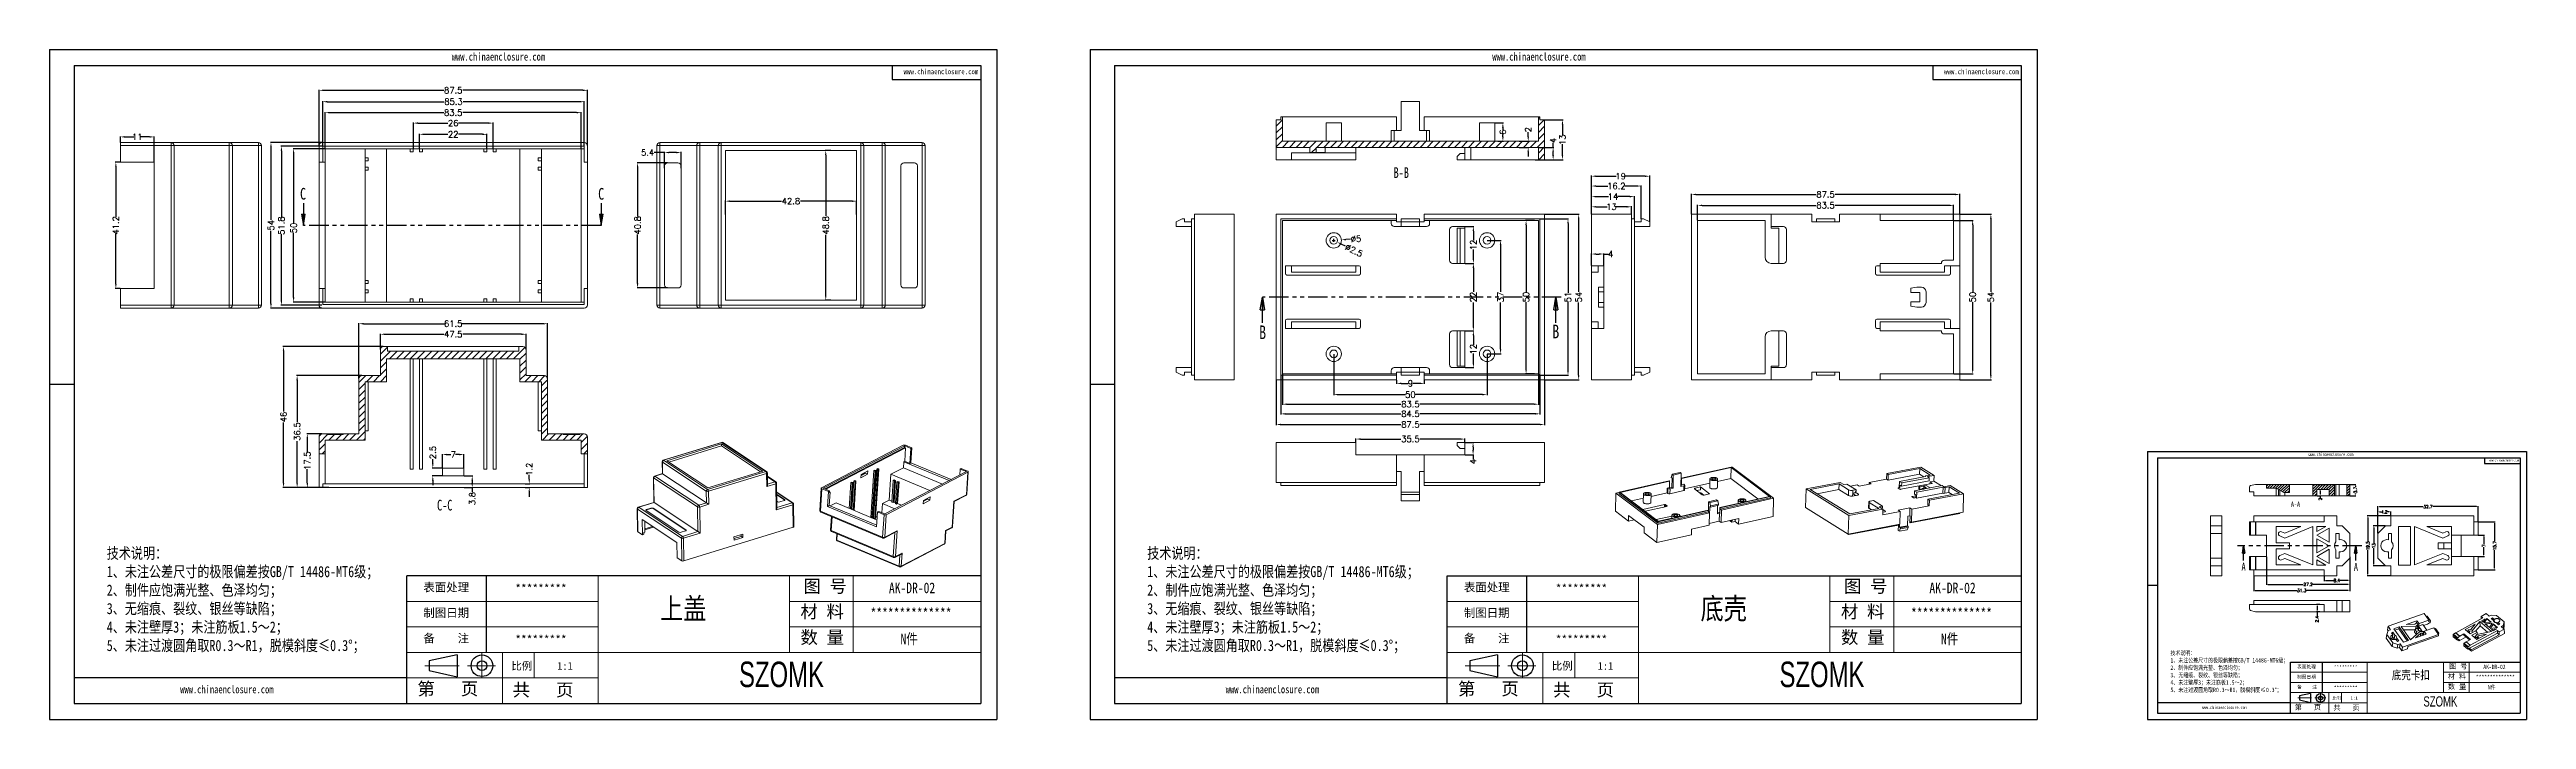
# Model space of a CAD drawing. Header units: inches. Extents: x 2138 to 2945, y 519 to 737.
import ezdxf

# ---------------------------------------------------------------- set-up
doc = ezdxf.new("R2010")
doc.units = ezdxf.units.IN
doc.linetypes.add('CENTER2', pattern=[28.575, 19.05, -3.175, 3.175, -3.175])
doc.linetypes.add('PHANTOM', pattern=[12.7, 6.35, -1.27, 1.27, -1.27, 1.27, -1.27])
doc.layers.add('文字', color=81, linetype='Continuous')
for name, color, linetype, lineweight in [('粗实线', 7, 'Continuous', 30), ('细实线', 3, 'Continuous', 9), ('细点划线', 2, 'CENTER2', 9)]:
    doc.layers.add(name, color=color, linetype=linetype, lineweight=lineweight)
doc.styles.add('SLDTEXTSTYLE0', font='TXT', dxfattribs={"width": 0.75})
doc.styles.add('SLDTEXTSTYLE3', font='TXT', dxfattribs={"width": 0.7})
doc.styles.get("Standard").update_dxf_attribs({"font": 'txt', "bigfont": 'gbcbig.shx'})
doc.styles.add('宋体', font='', dxfattribs={"width": 0.8, "height": 3.5})
doc.styles.add('长仿宋', font='', dxfattribs={"width": 0.7, "height": 4})
doc.styles.get('宋体').set_extended_font_data('SimSun')
doc.styles.get('长仿宋').set_extended_font_data('SimSun')
doc.dimstyles.new('1', dxfattribs={"dimtxt": 1, "dimasz": 0.5, "dimexe": 0.18, "dimexo": 0.0625, "dimgap": 0.09, "dimtad": 0, "dimzin": 12, "dimdsep": 46, "dimtxsty": 'Standard', "dimcen": 0.2, "dimclrd": 3, "dimclre": 3, "dimadec": 0, "dimazin": 0, "dimtfac": 1, "dimtofl": 0, "dimtmove": 0, "dimatfit": 3, "dimfxl": 1, "dimtolj": 1, "dimtzin": 0, "dimarcsym": 0})
doc.dimstyles.new('2', dxfattribs={"dimtxt": 2, "dimasz": 1.5, "dimexe": 0.18, "dimexo": 0.0625, "dimgap": 0.1, "dimtad": 0, "dimzin": 12, "dimdsep": 46, "dimtxsty": 'Standard', "dimcen": 0.5, "dimclrd": 3, "dimclre": 3, "dimadec": 0, "dimazin": 0, "dimtfac": 1, "dimtofl": 0, "dimtmove": 0, "dimatfit": 3, "dimfxl": 1, "dimtolj": 1, "dimtzin": 0, "dimarcsym": 0})
pattern_1 = [(45, (0, -1.551), (-0.4490128, 0.4490128), [])]

msp = doc.modelspace()

# ---------------------------------------------------------------- texts
at = {"color": 0, "linetype": 'Continuous', "lineweight": 0, "style": 'SLDTEXTSTYLE3'}
for s, insert, char_height, attachment_point in [('B-B', (2578.484, 699.067), 3.5, 2), ('C-C', (2266.56, 587.099), 3.5, 8), ('A-A', (2870.09, 590.082), 1.75, 2)]:
    msp.add_mtext(s, dxfattribs=dict(at, insert=insert, char_height=char_height, attachment_point=attachment_point))
at = {"color": 7, "linetype": 'Continuous', "style": 'SLDTEXTSTYLE0'}
for s, insert, char_height, attachment_point in [('C', (2219.39, 688.457), 3.81, 7), ('C', (2316.613, 688.436), 3.81, 7), ('B', (2532.142, 647.478), 4.445, 1), ('B', (2627.736, 647.738), 4.445, 1), ('A', (2852.475, 570.129), 2.54, 1), ('A', (2889.109, 570.03), 2.54, 1)]:
    msp.add_mtext(s, dxfattribs=dict(at, insert=insert, char_height=char_height, attachment_point=attachment_point))
at = {"attachment_point": 1}
for s, insert, char_height, width in [('{\\fSimHei|b0|i0|c134|p49;表面处理}', (2259.601, 563.478), 2.7361, 1555.06562), ('{\\fSimHei|b0|i0|c134|p49;*********}', (2289.568, 563.127), 2.7361, 1555.06562), ('{\\fSimHei|b0|i0|c134|p49;表面处理}', (2598.896, 563.478), 2.7361, 1555.06562), ('{\\fSimHei|b0|i0|c134|p49;*********}', (2628.864, 563.127), 2.7361, 1555.06562), ('{\\fSimHei|b0|i0|c134|p49;制图日期}', (2259.601, 555.159), 2.7361, 1555.06562), ('{\\fSimHei|b0|i0|c134|p49;制图日期}', (2598.896, 555.159), 2.7361, 1555.06562), ('{\\fSimHei|b0|i0|c134|p49;备    注}', (2259.601, 546.839), 2.7361, 1555.06562), ('{\\fSimHei|b0|i0|c134|p49;*********}', (2289.568, 546.487), 2.7361, 1555.06562), ('{\\fSimHei|b0|i0|c134|p49;备    注}', (2598.896, 546.839), 2.7361, 1555.06562), ('{\\fSimHei|b0|i0|c134|p49;*********}', (2628.864, 546.487), 2.7361, 1555.06562), ('{\\fSimHei|b0|i0|c134|p49;表面处理}', (2870.617, 536.816), 1.09444, 622.02625), ('{\\fSimHei|b0|i0|c134|p49;制图日期}', (2870.617, 533.488), 1.09444, 622.02625), ('{\\fSimHei|b0|i0|c134|p49;*********}', (2882.604, 536.675), 1.09444, 622.02625), ('{\\fSimHei|b0|i0|c134|p49;备    注}', (2870.617, 530.16), 1.09444, 622.02625), ('{\\fSimHei|b0|i0|c134|p49;*********}', (2882.604, 530.019), 1.09444, 622.02625)]:
    msp.add_mtext(s, dxfattribs=dict(at, insert=insert, char_height=char_height, width=width))
at = {"layer": '文字', "color": 0, "attachment_point": 1, "style": '宋体'}
for s, insert, char_height, width in [('www.chinaenclosure.com', (2268.868, 736.387), 2.54216, 44.66329), ('www.chinaenclosure.com', (2608.164, 736.387), 2.54216, 44.66329), ('www.chinaenclosure.com', (2416.203, 731.092), 1.69477, 29.77552), ('www.chinaenclosure.com', (2755.499, 731.092), 1.69477, 29.77552), ('www.chinaenclosure.com', (2874.324, 605.979), 1.01686, 17.86531), ('www.chinaenclosure.com', (2933.258, 603.861), 0.67791, 11.91021), ('{\\H1.111x;技术说明：\\P1、未注公差尺寸的极限偏差按GB/T 14486-MT6级；\\P2、制件应饱满光整、色泽均匀；\\P3、无缩痕、裂纹、银丝等缺陷；\\P4、未注壁厚3；未注筋板1.5～2；\\P5、未注过渡圆角取R0.3～R1，脱模斜度≤0.3%%D；}', (2156.346, 575.059), 3.24992, 118.37295), ('{\\H1.111x;技术说明：\\P1、未注公差尺寸的极限偏差按GB/T 14486-MT6级；\\P2、制件应饱满光整、色泽均匀；\\P3、无缩痕、裂纹、银丝等缺陷；\\P4、未注壁厚3；未注筋板1.5～2；\\P5、未注过渡圆角取R0.3～R1，脱模斜度≤0.3%%D；}', (2495.642, 575.059), 3.24992, 118.37295), ('上盖', (2336.769, 558.657), 6.9332, 88.63795), ('{\\H1.111x;AK-DR-02}', (2411.412, 563.666), 3.11992, 36.0698), ('底壳', (2676.065, 558.657), 6.9332, 88.63795), ('{\\H1.111x;AK-DR-02}', (2750.707, 563.666), 3.11992, 36.0698), ('{\\H1.111x;**************}', (2405.41, 555.346), 3.11992, 36.0698), ('{\\H1.111x;**************}', (2744.706, 555.346), 3.11992, 36.0698), ('{\\H1.111x;N件}', (2415.185, 547.027), 3.11992, 36.0698), ('{\\H1.111x;N件}', (2754.481, 547.027), 3.11992, 36.0698), ('{\\H1.111x;技术说明：\\P1、未注公差尺寸的极限偏差按GB/T 14486-MT6级；\\P2、制件应饱满光整、色泽均匀；\\P3、无缩痕、裂纹、银丝等缺陷；\\P4、未注壁厚3；未注筋板1.5～2；\\P5、未注过渡圆角取R0.3～R1，脱模斜度≤0.3%%D；}', (2829.315, 541.448), 1.29997, 47.34918), ('底壳卡扣', (2901.485, 534.887), 2.7733, 35.45518), ('{\\H1.111x;**************}', (2928.941, 533.563), 1.24797, 14.42792), ('{\\H1.111x;AK-DR-02}', (2931.342, 536.891), 1.24797, 14.42792), ('www.chinaenclosure.com', (2180.303, 530.126), 2.54216, 44.66329), ('www.chinaenclosure.com', (2521.254, 530.126), 2.54216, 44.66329), ('{\\H1.111x;N件}', (2932.851, 530.235), 1.24797, 14.42792), ('www.chinaenclosure.com', (2839.56, 523.475), 1.01686, 17.86531)]:
    msp.add_mtext(s, dxfattribs=dict(at, insert=insert, char_height=char_height, width=width))
at = {"layer": '粗实线', "attachment_point": 1, "style": '长仿宋'}
for insert, char_height, width in [((2362.534, 537.901), 8.31979, 93.29823), ((2701.83, 537.901), 8.31979, 93.29823), ((2911.791, 526.585), 3.32792, 37.31929)]:
    msp.add_mtext('{\\fSTXinwei|b0|i0|c134|p2;SZOMK}', dxfattribs=dict(at, insert=insert, char_height=char_height, width=width))
at = {"layer": '细实线', "color": 7, "attachment_point": 1}
for s, insert, char_height, width in [('{\\fSimSun|b0|i0|c134|p54;图 号}', (2383.546, 564.577), 4.1599, 20.79948), ('{\\fSimSun|b0|i0|c134|p54;图 号}', (2722.842, 564.577), 4.1599, 20.79948), ('{\\fSimSun|b0|i0|c134|p54;材 料   }', (2382.559, 556.257), 4.1599, 20.79948), ('{\\fSimSun|b0|i0|c134|p54;材 料   }', (2721.855, 556.257), 4.1599, 20.79948), ('{\\fSimSun|b0|i0|c134|p54;数 量}', (2382.58, 547.896), 4.1599, 18.79493), ('{\\fSimSun|b0|i0|c134|p54;数 量}', (2721.876, 547.896), 4.1599, 18.79493), ('{\\fSimSun|b0|i0|c134|p54;比例}', (2288.286, 537.729), 2.49594, 10.95639), ('{\\fSimSun|b0|i0|c134|p54;1:1}', (2303.235, 537.729), 2.49594, 10.95639), ('{\\fSimSun|b0|i0|c134|p54;比例}', (2627.581, 537.729), 2.49594, 10.95639), ('{\\fSimSun|b0|i0|c134|p54;1:1}', (2642.531, 537.729), 2.49594, 10.95639), ('{\\fSimSun|b0|i0|c134|p54;材 料   }', (2919.801, 533.927), 1.66396, 8.31979), ('{\\fSimSun|b0|i0|c134|p54;图 号}', (2920.195, 537.255), 1.66396, 8.31979), ('{\\fSimSun|b0|i0|c134|p54;第   页}', (2257.675, 531.13), 4.1599, 31.19922), ('{\\fSimSun|b0|i0|c134|p54; 共   页}', (2285.883, 530.777), 4.1599, 31.19922), ('{\\fSimSun|b0|i0|c134|p54;第   页}', (2596.971, 531.13), 4.1599, 31.19922), ('{\\fSimSun|b0|i0|c134|p54; 共   页}', (2625.179, 530.777), 4.1599, 31.19922), ('{\\fSimSun|b0|i0|c134|p54;比例}', (2882.091, 526.516), 0.99837, 4.38256), ('{\\fSimSun|b0|i0|c134|p54;1:1}', (2888.071, 526.516), 0.99837, 4.38256), ('{\\fSimSun|b0|i0|c134|p54;数 量}', (2919.809, 530.583), 1.66396, 7.51797), ('{\\fSimSun|b0|i0|c134|p54;第   页}', (2869.847, 523.876), 1.66396, 12.47969), ('{\\fSimSun|b0|i0|c134|p54; 共   页}', (2881.13, 523.735), 1.66396, 12.47969)]:
    msp.add_mtext(s, dxfattribs=dict(at, insert=insert, char_height=char_height, width=width))

# ---------------------------------------------------------------- blocks, each defined once
blk = doc.blocks.new('_CLOSED')
at = {"color": 0, "linetype": 'ByBlock', "lineweight": -2}
for p, q in [((-1, 0.166667), (0, 0)), ((-1, 0.166667), (-1, -0.166667)), ((0, 0), (-1, -0.166667)), ((0, 0), (-1, 0))]:
    blk.add_line(p, q, dxfattribs=at)
blk = doc.blocks.new('*D174')
at = {"color": 3, "lineweight": -2}
for p, q in [((2899.37, 582.16), (2895.43, 582.16)), ((2895.61, 581.66), (2895.61, 576.42)), ((2895.61, 569.66), (2895.61, 574.9)), ((2899.37, 569.16), (2895.43, 569.16))]:
    blk.add_line(p, q, dxfattribs=at)
at = {"color": 3}
for points in [[(2895.53, 581.66), (2895.7, 581.66), (2895.61, 582.16)], [(2895.53, 569.66), (2895.7, 569.66), (2895.61, 569.16)]]:
    blk.add_solid(points, dxfattribs=at)
at = {"layer": 'Defpoints', "color": 0}
for p in [(2895.61, 582.16), (2899.43, 582.16), (2899.43, 569.16)]:
    blk.add_point(p, dxfattribs=at)
at = {"color": 0, "insert": (2895.61, 575.66), "char_height": 1, "attachment_point": 5, "rotation": 90}
blk.add_mtext('\\A1;13', dxfattribs=at)
blk = doc.blocks.new('*D175')
at = {"color": 3, "lineweight": -2}
for p, q in [((2901.07, 585.41), (2893.5, 585.41)), ((2893.68, 584.91), (2893.68, 577.08)), ((2893.68, 566.41), (2893.68, 574.24)), ((2901.07, 565.91), (2893.5, 565.91))]:
    blk.add_line(p, q, dxfattribs=at)
at = {"color": 3}
for points in [[(2893.6, 584.91), (2893.76, 584.91), (2893.68, 585.41)], [(2893.6, 566.41), (2893.76, 566.41), (2893.68, 565.91)]]:
    blk.add_solid(points, dxfattribs=at)
at = {"layer": 'Defpoints', "color": 0}
for p in [(2893.68, 585.41), (2901.13, 585.41), (2901.13, 565.91)]:
    blk.add_point(p, dxfattribs=at)
at = {"color": 0, "insert": (2893.68, 575.66), "char_height": 1, "attachment_point": 5, "rotation": 90}
blk.add_mtext('\\A1;19.5', dxfattribs=at)
blk = doc.blocks.new('*D176')
at = {"color": 3, "lineweight": -2}
for p, q in [((2896.93, 579.72), (2896.93, 586.88)), ((2897.43, 586.7), (2897.94, 586.7)), ((2900.63, 586.7), (2900.12, 586.7)), ((2901.13, 585.47), (2901.13, 586.88))]:
    blk.add_line(p, q, dxfattribs=at)
at = {"color": 3}
for points in [[(2897.43, 586.78), (2897.43, 586.61), (2896.93, 586.7)], [(2900.63, 586.78), (2900.63, 586.61), (2901.13, 586.7)]]:
    blk.add_solid(points, dxfattribs=at)
at = {"layer": 'Defpoints', "color": 0}
for p in [(2901.13, 586.7), (2901.13, 585.41), (2896.93, 579.66)]:
    blk.add_point(p, dxfattribs=at)
at = {"color": 0, "insert": (2899.03, 586.7), "char_height": 1, "attachment_point": 5}
blk.add_mtext('\\A1;4.2', dxfattribs=at)
blk = doc.blocks.new('*D177')
at = {"color": 3, "lineweight": -2}
for p, q in [((2896.93, 579.72), (2896.93, 588.6)), ((2897.43, 588.42), (2911.69, 588.42)), ((2929.13, 588.42), (2914.87, 588.42)), ((2929.63, 583.57), (2929.63, 588.6))]:
    blk.add_line(p, q, dxfattribs=at)
at = {"color": 3}
for points in [[(2897.43, 588.5), (2897.43, 588.34), (2896.93, 588.42)], [(2929.13, 588.5), (2929.13, 588.34), (2929.63, 588.42)]]:
    blk.add_solid(points, dxfattribs=at)
at = {"layer": 'Defpoints', "color": 0}
for p in [(2929.63, 588.42), (2929.63, 583.51), (2896.93, 579.66)]:
    blk.add_point(p, dxfattribs=at)
at = {"color": 0, "insert": (2913.28, 588.42), "char_height": 1, "attachment_point": 5}
blk.add_mtext('\\A1;32.7', dxfattribs=at)
blk = doc.blocks.new('*D178')
at = {"color": 3, "lineweight": -2}
for p, q in [((2929.69, 579.16), (2931.69, 579.16)), ((2931.51, 578.66), (2931.51, 576.08)), ((2931.51, 572.66), (2931.51, 575.24)), ((2929.69, 572.16), (2931.69, 572.16))]:
    blk.add_line(p, q, dxfattribs=at)
at = {"color": 3}
for points in [[(2931.42, 578.66), (2931.59, 578.66), (2931.51, 579.16)], [(2931.42, 572.66), (2931.59, 572.66), (2931.51, 572.16)]]:
    blk.add_solid(points, dxfattribs=at)
at = {"layer": 'Defpoints', "color": 0}
for p in [(2929.63, 579.16), (2931.51, 579.16), (2929.63, 572.16)]:
    blk.add_point(p, dxfattribs=at)
at = {"color": 0, "insert": (2931.51, 575.66), "char_height": 1, "attachment_point": 5, "rotation": 90}
blk.add_mtext('\\A1;7', dxfattribs=at)
blk = doc.blocks.new('*D179')
at = {"color": 3, "lineweight": -2}
for p, q in [((2929.69, 583.51), (2935.18, 583.51)), ((2935, 583.01), (2935, 577.08)), ((2935, 568.31), (2935, 574.24)), ((2929.69, 567.81), (2935.18, 567.81))]:
    blk.add_line(p, q, dxfattribs=at)
at = {"color": 3}
for points in [[(2934.92, 583.01), (2935.09, 583.01), (2935, 583.51)], [(2934.92, 568.31), (2935.09, 568.31), (2935, 567.81)]]:
    blk.add_solid(points, dxfattribs=at)
at = {"layer": 'Defpoints', "color": 0}
for p in [(2929.63, 583.51), (2935, 583.51), (2929.63, 567.81)]:
    blk.add_point(p, dxfattribs=at)
at = {"color": 0, "insert": (2935, 575.66), "char_height": 1, "attachment_point": 5, "rotation": 90}
blk.add_mtext('\\A1;15.7', dxfattribs=at)
blk = doc.blocks.new('*D180')
at = {"color": 3, "lineweight": -2}
for p, q in [((2879.39, 565.85), (2879.39, 564.17)), ((2887.79, 571.6), (2887.79, 564.17)), ((2879.89, 564.35), (2882.5, 564.35)), ((2887.29, 564.35), (2884.68, 564.35))]:
    blk.add_line(p, q, dxfattribs=at)
at = {"color": 3}
for points in [[(2879.89, 564.43), (2879.89, 564.27), (2879.39, 564.35)], [(2887.29, 564.43), (2887.29, 564.27), (2887.79, 564.35)]]:
    blk.add_solid(points, dxfattribs=at)
at = {"layer": 'Defpoints', "color": 0}
for p in [(2879.39, 565.91), (2887.79, 571.66), (2879.39, 564.35)]:
    blk.add_point(p, dxfattribs=at)
at = {"color": 0, "insert": (2883.59, 564.35), "char_height": 1, "attachment_point": 5}
blk.add_mtext('\\A1;8.4', dxfattribs=at)
blk = doc.blocks.new('*D181')
at = {"color": 3, "lineweight": -2}
for p, q in [((2856.49, 565.85), (2856.49, 560.89)), ((2887.79, 571.6), (2887.79, 560.89)), ((2856.99, 561.07), (2870.72, 561.07)), ((2887.29, 561.07), (2873.56, 561.07))]:
    blk.add_line(p, q, dxfattribs=at)
at = {"color": 3}
for points in [[(2856.99, 561.15), (2856.99, 560.99), (2856.49, 561.07)], [(2887.29, 561.15), (2887.29, 560.99), (2887.79, 561.07)]]:
    blk.add_solid(points, dxfattribs=at)
at = {"layer": 'Defpoints', "color": 0}
for p in [(2856.49, 565.91), (2887.79, 571.66), (2887.79, 561.07)]:
    blk.add_point(p, dxfattribs=at)
at = {"color": 0, "insert": (2872.14, 561.07), "char_height": 1, "attachment_point": 5}
blk.add_mtext('\\A1;31.3', dxfattribs=at)
blk = doc.blocks.new('*D182')
at = {"color": 3, "lineweight": -2}
for p, q in [((2860.59, 572.1), (2860.59, 562.88)), ((2887.79, 572.1), (2887.79, 562.88)), ((2861.09, 563.06), (2872.6, 563.06)), ((2887.29, 563.06), (2875.78, 563.06))]:
    blk.add_line(p, q, dxfattribs=at)
at = {"color": 3}
for points in [[(2861.09, 563.15), (2861.09, 562.98), (2860.59, 563.06)], [(2887.29, 563.15), (2887.29, 562.98), (2887.79, 563.06)]]:
    blk.add_solid(points, dxfattribs=at)
at = {"layer": 'Defpoints', "color": 0}
for p in [(2860.59, 572.16), (2887.79, 572.16), (2887.79, 563.06)]:
    blk.add_point(p, dxfattribs=at)
at = {"color": 0, "insert": (2874.19, 563.06), "char_height": 1, "attachment_point": 5}
blk.add_mtext('\\A1;27.2', dxfattribs=at)
blk = doc.blocks.new('*D183')
at = {"color": 3, "lineweight": -2}
for p, q in [((2887.85, 595.68), (2889.81, 595.68)), ((2887.85, 591.98), (2889.81, 591.98)), ((2889.63, 595.18), (2889.63, 594.92)), ((2889.63, 592.48), (2889.63, 592.74))]:
    blk.add_line(p, q, dxfattribs=at)
at = {"color": 3}
for points in [[(2889.54, 595.18), (2889.71, 595.18), (2889.63, 595.68)], [(2889.54, 592.48), (2889.71, 592.48), (2889.63, 591.98)]]:
    blk.add_solid(points, dxfattribs=at)
at = {"layer": 'Defpoints', "color": 0}
for p in [(2887.79, 595.68), (2887.79, 591.98), (2889.63, 595.68)]:
    blk.add_point(p, dxfattribs=at)
at = {"color": 0, "insert": (2889.63, 593.83), "char_height": 1, "attachment_point": 5, "rotation": 90}
blk.add_mtext('\\A1;3.7', dxfattribs=at)
blk = doc.blocks.new('*D184')
at = {"color": 3, "lineweight": -2}
for p, q in [((2877.15, 591.98), (2878.36, 591.98)), ((2877.81, 593.98), (2878.36, 593.98)), ((2878.18, 593.48), (2878.18, 592.48)), ((2878.18, 591.98), (2878.18, 591.32))]:
    blk.add_line(p, q, dxfattribs=at)
at = {"color": 3}
for points in [[(2878.1, 593.48), (2878.27, 593.48), (2878.18, 593.98)], [(2878.1, 592.48), (2878.27, 592.48), (2878.18, 591.98)]]:
    blk.add_solid(points, dxfattribs=at)
at = {"layer": 'Defpoints', "color": 0}
for p in [(2877.09, 591.98), (2877.75, 593.98), (2878.18, 593.98)]:
    blk.add_point(p, dxfattribs=at)
at = {"color": 0, "insert": (2878.18, 590.9), "char_height": 1, "attachment_point": 5, "rotation": 90}
blk.add_mtext('\\A1;2', dxfattribs=at)
blk = doc.blocks.new('*D185')
at = {"color": 3, "lineweight": -2}
for p, q in [((2877.98, 556.56), (2876.93, 556.56)), ((2877.98, 554.16), (2876.93, 554.16)), ((2877.11, 556.06), (2877.11, 554.66)), ((2877.11, 554.16), (2877.11, 552.84))]:
    blk.add_line(p, q, dxfattribs=at)
at = {"color": 3}
for points in [[(2877.03, 556.06), (2877.19, 556.06), (2877.11, 556.56)], [(2877.03, 554.66), (2877.19, 554.66), (2877.11, 554.16)]]:
    blk.add_solid(points, dxfattribs=at)
at = {"layer": 'Defpoints', "color": 0}
for p in [(2877.11, 554.16), (2878.04, 556.56), (2878.04, 554.16)]:
    blk.add_point(p, dxfattribs=at)
at = {"color": 0, "insert": (2877.11, 551.75), "char_height": 1, "attachment_point": 5, "rotation": 90}
blk.add_mtext('\\A1;2.4', dxfattribs=at)
blk = doc.blocks.new('*D186')
at = {"color": 3, "lineweight": -2}
for p, q in [((2539.72, 631.66), (2539.72, 621.64)), ((2623.22, 631.66), (2623.22, 621.64)), ((2541.22, 621.82), (2578.37, 621.82)), ((2621.72, 621.82), (2584.57, 621.82))]:
    blk.add_line(p, q, dxfattribs=at)
at = {"color": 3}
for points in [[(2541.22, 622.07), (2541.22, 621.57), (2539.72, 621.82)], [(2621.72, 622.07), (2621.72, 621.57), (2623.22, 621.82)]]:
    blk.add_solid(points, dxfattribs=at)
at = {"layer": 'Defpoints', "color": 0}
for p in [(2539.72, 631.73), (2623.22, 631.73), (2623.22, 621.82)]:
    blk.add_point(p, dxfattribs=at)
at = {"color": 0, "insert": (2581.47, 621.82), "char_height": 2, "attachment_point": 5}
blk.add_mtext('\\A1;83.5', dxfattribs=at)
blk = doc.blocks.new('*D187')
at = {"color": 3, "lineweight": -2}
for p, q in [((2576.97, 629.66), (2576.97, 628.42)), ((2578.47, 628.6), (2580.71, 628.6)), ((2584.47, 628.6), (2582.24, 628.6)), ((2585.97, 629.66), (2585.97, 628.42))]:
    blk.add_line(p, q, dxfattribs=at)
at = {"color": 3}
for points in [[(2578.47, 628.85), (2578.47, 628.35), (2576.97, 628.6)], [(2584.47, 628.85), (2584.47, 628.35), (2585.97, 628.6)]]:
    blk.add_solid(points, dxfattribs=at)
at = {"layer": 'Defpoints', "color": 0}
for p in [(2576.97, 629.73), (2585.97, 629.73), (2585.97, 628.6)]:
    blk.add_point(p, dxfattribs=at)
at = {"color": 0, "insert": (2581.47, 628.6), "char_height": 2, "attachment_point": 5}
blk.add_mtext('\\A1;9', dxfattribs=at)
blk = doc.blocks.new('*D188')
at = {"color": 3, "lineweight": -2}
for p, q in [((2539.22, 631.16), (2539.22, 618.49)), ((2623.72, 631.16), (2623.72, 618.49)), ((2540.72, 618.67), (2578.37, 618.67)), ((2622.22, 618.67), (2584.57, 618.67))]:
    blk.add_line(p, q, dxfattribs=at)
at = {"color": 3}
for points in [[(2540.72, 618.92), (2540.72, 618.42), (2539.22, 618.67)], [(2622.22, 618.92), (2622.22, 618.42), (2623.72, 618.67)]]:
    blk.add_solid(points, dxfattribs=at)
at = {"layer": 'Defpoints', "color": 0}
for p in [(2539.22, 631.23), (2623.72, 631.23), (2539.22, 618.67)]:
    blk.add_point(p, dxfattribs=at)
at = {"color": 0, "insert": (2581.47, 618.67), "char_height": 2, "attachment_point": 5}
blk.add_mtext('\\A1;84.5', dxfattribs=at)
blk = doc.blocks.new('*D189')
at = {"color": 3, "lineweight": -2}
for p, q in [((2537.72, 629.66), (2537.72, 615.01)), ((2625.22, 629.66), (2625.22, 615.01)), ((2539.22, 615.19), (2578.37, 615.19)), ((2623.72, 615.19), (2584.57, 615.19))]:
    blk.add_line(p, q, dxfattribs=at)
at = {"color": 3}
for points in [[(2539.22, 615.44), (2539.22, 614.94), (2537.72, 615.19)], [(2623.72, 615.44), (2623.72, 614.94), (2625.22, 615.19)]]:
    blk.add_solid(points, dxfattribs=at)
at = {"layer": 'Defpoints', "color": 0}
for p in [(2537.72, 629.73), (2625.22, 629.73), (2625.22, 615.19)]:
    blk.add_point(p, dxfattribs=at)
at = {"color": 0, "insert": (2581.47, 615.19), "char_height": 2, "attachment_point": 5}
blk.add_mtext('\\A1;87.5', dxfattribs=at)
blk = doc.blocks.new('*D190')
at = {"color": 3, "lineweight": -2}
for p, q in [((2556.47, 638.16), (2556.47, 624.76)), ((2606.47, 638.16), (2606.47, 624.76)), ((2557.97, 624.94), (2579.87, 624.94)), ((2604.97, 624.94), (2583.07, 624.94))]:
    blk.add_line(p, q, dxfattribs=at)
at = {"color": 3}
for points in [[(2557.97, 625.19), (2557.97, 624.69), (2556.47, 624.94)], [(2604.97, 625.19), (2604.97, 624.69), (2606.47, 624.94)]]:
    blk.add_solid(points, dxfattribs=at)
at = {"layer": 'Defpoints', "color": 0}
for p in [(2556.47, 638.23), (2606.47, 638.23), (2606.47, 624.94)]:
    blk.add_point(p, dxfattribs=at)
at = {"color": 0, "insert": (2581.47, 624.94), "char_height": 2, "attachment_point": 5}
blk.add_mtext('\\A1;50', dxfattribs=at)
blk = doc.blocks.new('*D191')
at = {"color": 3, "lineweight": -2}
for p, q in [((2599.28, 667.73), (2602.18, 667.73)), ((2602, 666.23), (2602, 658.49)), ((2602, 647.23), (2602, 654.96)), ((2599.28, 645.73), (2602.18, 645.73))]:
    blk.add_line(p, q, dxfattribs=at)
at = {"color": 3}
for points in [[(2601.75, 666.23), (2602.25, 666.23), (2602, 667.73)], [(2601.75, 647.23), (2602.25, 647.23), (2602, 645.73)]]:
    blk.add_solid(points, dxfattribs=at)
at = {"layer": 'Defpoints', "color": 0}
for p in [(2599.22, 667.73), (2602, 667.73), (2599.22, 645.73)]:
    blk.add_point(p, dxfattribs=at)
at = {"color": 0, "insert": (2602, 656.73), "char_height": 2, "attachment_point": 5, "rotation": 90}
blk.add_mtext('\\A1;22', dxfattribs=at)
blk = doc.blocks.new('*D192')
at = {"color": 3, "lineweight": -2}
for p, q in [((2606.53, 675.23), (2611.05, 675.23)), ((2610.87, 673.73), (2610.87, 658.49)), ((2610.87, 639.73), (2610.87, 654.96)), ((2606.53, 638.23), (2611.05, 638.23))]:
    blk.add_line(p, q, dxfattribs=at)
at = {"color": 3}
for points in [[(2610.62, 673.73), (2611.12, 673.73), (2610.87, 675.23)], [(2610.62, 639.73), (2611.12, 639.73), (2610.87, 638.23)]]:
    blk.add_solid(points, dxfattribs=at)
at = {"layer": 'Defpoints', "color": 0}
for p in [(2606.47, 675.23), (2610.87, 675.23), (2606.47, 638.23)]:
    blk.add_point(p, dxfattribs=at)
at = {"color": 0, "insert": (2610.87, 656.73), "char_height": 2, "attachment_point": 5, "rotation": 90}
blk.add_mtext('\\A1;37', dxfattribs=at)
blk = doc.blocks.new('*D197')
at = {"color": 3, "lineweight": -2}
for p, q in [((2621.98, 681.73), (2619.01, 681.73)), ((2619.19, 680.23), (2619.19, 658.33)), ((2619.19, 633.23), (2619.19, 655.13)), ((2621.98, 631.73), (2619.01, 631.73))]:
    blk.add_line(p, q, dxfattribs=at)
at = {"color": 3}
for points in [[(2618.94, 680.23), (2619.44, 680.23), (2619.19, 681.73)], [(2618.94, 633.23), (2619.44, 633.23), (2619.19, 631.73)]]:
    blk.add_solid(points, dxfattribs=at)
at = {"layer": 'Defpoints', "color": 0}
for p in [(2619.19, 681.73), (2622.04, 681.73), (2622.04, 631.73)]:
    blk.add_point(p, dxfattribs=at)
at = {"color": 0, "insert": (2619.19, 656.73), "char_height": 2, "attachment_point": 5, "rotation": 90}
blk.add_mtext('\\A1;50', dxfattribs=at)
blk = doc.blocks.new('*D198')
at = {"color": 3, "lineweight": -2}
for p, q in [((2623.78, 682.23), (2633.04, 682.23)), ((2632.86, 680.73), (2632.86, 658.16)), ((2632.86, 632.73), (2632.86, 655.29)), ((2623.78, 631.23), (2633.04, 631.23))]:
    blk.add_line(p, q, dxfattribs=at)
at = {"color": 3}
for points in [[(2632.61, 680.73), (2633.11, 680.73), (2632.86, 682.23)], [(2632.61, 632.73), (2633.11, 632.73), (2632.86, 631.23)]]:
    blk.add_solid(points, dxfattribs=at)
at = {"layer": 'Defpoints', "color": 0}
for p in [(2623.72, 682.23), (2623.72, 631.23), (2632.86, 631.23)]:
    blk.add_point(p, dxfattribs=at)
at = {"color": 0, "insert": (2632.86, 656.73), "char_height": 2, "attachment_point": 5, "rotation": 90}
blk.add_mtext('\\A1;51', dxfattribs=at)
blk = doc.blocks.new('*D199')
at = {"color": 3, "lineweight": -2}
for p, q in [((2625.28, 683.73), (2636.51, 683.73)), ((2636.33, 682.23), (2636.33, 658.49)), ((2636.33, 631.23), (2636.33, 654.96)), ((2625.28, 629.73), (2636.51, 629.73))]:
    blk.add_line(p, q, dxfattribs=at)
at = {"color": 3}
for points in [[(2636.08, 682.23), (2636.58, 682.23), (2636.33, 683.73)], [(2636.08, 631.23), (2636.58, 631.23), (2636.33, 629.73)]]:
    blk.add_solid(points, dxfattribs=at)
at = {"layer": 'Defpoints', "color": 0}
for p in [(2625.22, 683.73), (2636.33, 683.73), (2625.22, 629.73)]:
    blk.add_point(p, dxfattribs=at)
at = {"color": 0, "insert": (2636.33, 656.73), "char_height": 2, "attachment_point": 5, "rotation": 90}
blk.add_mtext('\\A1;54', dxfattribs=at)
blk = doc.blocks.new('*D200')
at = {"color": 3, "lineweight": -2}
for p, q in [((2640.52, 683.79), (2640.52, 686.35)), ((2642.02, 686.17), (2645.59, 686.17)), ((2652.02, 686.17), (2648.45, 686.17)), ((2653.52, 683.79), (2653.52, 686.35))]:
    blk.add_line(p, q, dxfattribs=at)
at = {"color": 3}
for points in [[(2642.02, 686.42), (2642.02, 685.92), (2640.52, 686.17)], [(2652.02, 686.42), (2652.02, 685.92), (2653.52, 686.17)]]:
    blk.add_solid(points, dxfattribs=at)
at = {"layer": 'Defpoints', "color": 0}
for p in [(2640.52, 683.73), (2653.52, 686.17), (2653.52, 683.73)]:
    blk.add_point(p, dxfattribs=at)
at = {"color": 0, "insert": (2647.02, 686.17), "char_height": 2, "attachment_point": 5}
blk.add_mtext('\\A1;13', dxfattribs=at)
blk = doc.blocks.new('*D201')
at = {"color": 3, "lineweight": -2}
for p, q in [((2563.72, 609.39), (2563.72, 610.63)), ((2565.22, 610.45), (2578.37, 610.45)), ((2597.72, 610.45), (2584.57, 610.45)), ((2599.22, 609.39), (2599.22, 610.63))]:
    blk.add_line(p, q, dxfattribs=at)
at = {"color": 3}
for points in [[(2565.22, 610.7), (2565.22, 610.2), (2563.72, 610.45)], [(2597.72, 610.7), (2597.72, 610.2), (2599.22, 610.45)]]:
    blk.add_solid(points, dxfattribs=at)
at = {"layer": 'Defpoints', "color": 0}
for p in [(2563.72, 609.33), (2599.22, 610.45), (2599.22, 609.33)]:
    blk.add_point(p, dxfattribs=at)
at = {"color": 0, "insert": (2581.47, 610.45), "char_height": 2, "attachment_point": 5}
blk.add_mtext('\\A1;35.5', dxfattribs=at)
blk = doc.blocks.new('*D202')
at = {"color": 3, "lineweight": -2}
for p, q in [((2599.28, 609.33), (2602.09, 609.33)), ((2601.91, 607.83), (2601.91, 606.83)), ((2599.28, 605.33), (2602.09, 605.33)), ((2601.91, 605.33), (2601.91, 603.83))]:
    blk.add_line(p, q, dxfattribs=at)
at = {"color": 3}
for points in [[(2601.66, 607.83), (2602.16, 607.83), (2601.91, 609.33)], [(2601.66, 606.83), (2602.16, 606.83), (2601.91, 605.33)]]:
    blk.add_solid(points, dxfattribs=at)
at = {"layer": 'Defpoints', "color": 0}
for p in [(2599.22, 609.33), (2599.22, 605.33), (2601.91, 605.33)]:
    blk.add_point(p, dxfattribs=at)
at = {"color": 0, "insert": (2601.91, 603.06), "char_height": 2, "attachment_point": 5, "rotation": 90}
blk.add_mtext('\\A1;4', dxfattribs=at)
blk = doc.blocks.new('*D203')
at = {"color": 3, "lineweight": -2}
for p, q in [((2640.52, 683.79), (2640.52, 689.67)), ((2642.02, 689.49), (2646.09, 689.49)), ((2653.02, 689.49), (2648.95, 689.49)), ((2654.52, 682.29), (2654.52, 689.67))]:
    blk.add_line(p, q, dxfattribs=at)
at = {"color": 3}
for points in [[(2642.02, 689.74), (2642.02, 689.24), (2640.52, 689.49)], [(2653.02, 689.74), (2653.02, 689.24), (2654.52, 689.49)]]:
    blk.add_solid(points, dxfattribs=at)
at = {"layer": 'Defpoints', "color": 0}
for p in [(2640.52, 689.49), (2640.52, 683.73), (2654.52, 682.23)]:
    blk.add_point(p, dxfattribs=at)
at = {"color": 0, "insert": (2647.52, 689.49), "char_height": 2, "attachment_point": 5}
blk.add_mtext('\\A1;14', dxfattribs=at)
blk = doc.blocks.new('*D204')
at = {"color": 3, "lineweight": -2}
for p, q in [((2640.52, 683.79), (2640.52, 693.13)), ((2642.02, 692.95), (2645.85, 692.95)), ((2655.22, 692.95), (2651.39, 692.95)), ((2656.72, 682.29), (2656.72, 693.13))]:
    blk.add_line(p, q, dxfattribs=at)
at = {"color": 3}
for points in [[(2642.02, 693.2), (2642.02, 692.7), (2640.52, 692.95)], [(2655.22, 693.2), (2655.22, 692.7), (2656.72, 692.95)]]:
    blk.add_solid(points, dxfattribs=at)
at = {"layer": 'Defpoints', "color": 0}
for p in [(2640.52, 692.95), (2640.52, 683.73), (2656.72, 682.23)]:
    blk.add_point(p, dxfattribs=at)
at = {"color": 0, "insert": (2648.62, 692.95), "char_height": 2, "attachment_point": 5}
blk.add_mtext('\\A1;16.2', dxfattribs=at)
blk = doc.blocks.new('*D205')
at = {"color": 3, "lineweight": -2}
for p, q in [((2640.52, 683.79), (2640.52, 696.32)), ((2642.02, 696.14), (2648.59, 696.14)), ((2658.02, 696.14), (2651.45, 696.14)), ((2659.52, 681.29), (2659.52, 696.32))]:
    blk.add_line(p, q, dxfattribs=at)
at = {"color": 3}
for points in [[(2642.02, 696.39), (2642.02, 695.89), (2640.52, 696.14)], [(2658.02, 696.39), (2658.02, 695.89), (2659.52, 696.14)]]:
    blk.add_solid(points, dxfattribs=at)
at = {"layer": 'Defpoints', "color": 0}
for p in [(2640.52, 696.14), (2640.52, 683.73), (2659.52, 681.23)]:
    blk.add_point(p, dxfattribs=at)
at = {"color": 0, "insert": (2650.02, 696.14), "char_height": 2, "attachment_point": 5}
blk.add_mtext('\\A1;19', dxfattribs=at)
blk = doc.blocks.new('*D206')
at = {"color": 3, "lineweight": -2}
for p, q in [((2599.28, 679.73), (2602.18, 679.73)), ((2602, 678.23), (2602, 675.16)), ((2602, 669.23), (2602, 672.29)), ((2599.28, 667.73), (2602.18, 667.73))]:
    blk.add_line(p, q, dxfattribs=at)
at = {"color": 3}
for points in [[(2601.75, 678.23), (2602.25, 678.23), (2602, 679.73)], [(2601.75, 669.23), (2602.25, 669.23), (2602, 667.73)]]:
    blk.add_solid(points, dxfattribs=at)
at = {"layer": 'Defpoints', "color": 0}
for p in [(2599.22, 679.73), (2602, 679.73), (2599.22, 667.73)]:
    blk.add_point(p, dxfattribs=at)
at = {"color": 0, "insert": (2602, 673.73), "char_height": 2, "attachment_point": 5, "rotation": 90}
blk.add_mtext('\\A1;12', dxfattribs=at)
blk = doc.blocks.new('*D207')
at = {"color": 3, "lineweight": -2}
for p, q in [((2599.28, 645.73), (2602.18, 645.73)), ((2602, 644.23), (2602, 641.16)), ((2602, 635.23), (2602, 638.29)), ((2599.28, 633.73), (2602.18, 633.73))]:
    blk.add_line(p, q, dxfattribs=at)
at = {"color": 3}
for points in [[(2601.75, 644.23), (2602.25, 644.23), (2602, 645.73)], [(2601.75, 635.23), (2602.25, 635.23), (2602, 633.73)]]:
    blk.add_solid(points, dxfattribs=at)
at = {"layer": 'Defpoints', "color": 0}
for p in [(2599.22, 645.73), (2602, 645.73), (2599.22, 633.73)]:
    blk.add_point(p, dxfattribs=at)
at = {"color": 0, "insert": (2602, 639.73), "char_height": 2, "attachment_point": 5, "rotation": 90}
blk.add_mtext('\\A1;12', dxfattribs=at)
blk = doc.blocks.new('*D209')
at = {"color": 3, "lineweight": -2}
for p, q in [((2555.97, 675.23), (2556.97, 675.23)), ((2556.47, 674.73), (2556.47, 675.73)), ((2561.96, 675.58), (2560.46, 675.48))]:
    blk.add_line(p, q, dxfattribs=at)
at = {"color": 3}
blk.add_solid([(2560.45, 675.73), (2560.48, 675.23), (2558.97, 675.39)], dxfattribs=at)
at = {"layer": 'Defpoints', "color": 0}
for p in [(2553.98, 675.07), (2558.97, 675.39)]:
    blk.add_point(p, dxfattribs=at)
at = {"color": 0, "insert": (2563.72, 675.69), "char_height": 2, "attachment_point": 5, "rotation": 3.63727}
blk.add_mtext('\\A1;∅5', dxfattribs=at)
blk = doc.blocks.new('*D210')
at = {"color": 3, "lineweight": -2}
for p, q in [((2555.97, 675.23), (2556.97, 675.23)), ((2556.47, 674.73), (2556.47, 675.73)), ((2560.28, 673.33), (2558.93, 674))]:
    blk.add_line(p, q, dxfattribs=at)
at = {"color": 3}
blk.add_solid([(2559.04, 674.22), (2558.82, 673.78), (2557.59, 674.67)], dxfattribs=at)
at = {"layer": 'Defpoints', "color": 0}
for p in [(2555.35, 675.78), (2557.59, 674.67)]:
    blk.add_point(p, dxfattribs=at)
at = {"color": 0, "insert": (2563.05, 671.95), "char_height": 2, "attachment_point": 5, "rotation": 333.51199}
blk.add_mtext('\\A1;∅2.5', dxfattribs=at)
blk = doc.blocks.new('*D211')
at = {"color": 3, "lineweight": -2}
for p, q in [((2675.1, 681.79), (2675.1, 686.81)), ((2676.6, 686.63), (2713.75, 686.63)), ((2757.1, 686.63), (2719.95, 686.63)), ((2758.6, 681.79), (2758.6, 686.81))]:
    blk.add_line(p, q, dxfattribs=at)
at = {"color": 3}
for points in [[(2676.6, 686.88), (2676.6, 686.38), (2675.1, 686.63)], [(2757.1, 686.88), (2757.1, 686.38), (2758.6, 686.63)]]:
    blk.add_solid(points, dxfattribs=at)
at = {"layer": 'Defpoints', "color": 0}
for p in [(2675.1, 686.63), (2675.1, 681.73), (2758.6, 681.73)]:
    blk.add_point(p, dxfattribs=at)
at = {"color": 0, "insert": (2716.85, 686.63), "char_height": 2, "attachment_point": 5}
blk.add_mtext('\\A1;83.5', dxfattribs=at)
blk = doc.blocks.new('*D212')
at = {"color": 3, "lineweight": -2}
for p, q in [((2673.1, 683.79), (2673.1, 690.37)), ((2674.6, 690.19), (2713.75, 690.19)), ((2759.1, 690.19), (2719.95, 690.19)), ((2760.6, 683.79), (2760.6, 690.37))]:
    blk.add_line(p, q, dxfattribs=at)
at = {"color": 3}
for points in [[(2674.6, 690.44), (2674.6, 689.94), (2673.1, 690.19)], [(2759.1, 690.44), (2759.1, 689.94), (2760.6, 690.19)]]:
    blk.add_solid(points, dxfattribs=at)
at = {"layer": 'Defpoints', "color": 0}
for p in [(2760.6, 690.19), (2673.1, 683.73), (2760.6, 683.73)]:
    blk.add_point(p, dxfattribs=at)
at = {"color": 0, "insert": (2716.85, 690.19), "char_height": 2, "attachment_point": 5}
blk.add_mtext('\\A1;87.5', dxfattribs=at)
blk = doc.blocks.new('*D213')
at = {"color": 3, "lineweight": -2}
for p, q in [((2758.66, 681.73), (2765, 681.73)), ((2764.82, 680.23), (2764.82, 658.33)), ((2764.82, 633.23), (2764.82, 655.13)), ((2758.66, 631.73), (2765, 631.73))]:
    blk.add_line(p, q, dxfattribs=at)
at = {"color": 3}
for points in [[(2764.57, 680.23), (2765.07, 680.23), (2764.82, 681.73)], [(2764.57, 633.23), (2765.07, 633.23), (2764.82, 631.73)]]:
    blk.add_solid(points, dxfattribs=at)
at = {"layer": 'Defpoints', "color": 0}
for p in [(2758.6, 681.73), (2764.82, 681.73), (2758.6, 631.73)]:
    blk.add_point(p, dxfattribs=at)
at = {"color": 0, "insert": (2764.82, 656.73), "char_height": 2, "attachment_point": 5, "rotation": 90}
blk.add_mtext('\\A1;50', dxfattribs=at)
blk = doc.blocks.new('*D214')
at = {"color": 3, "lineweight": -2}
for p, q in [((2760.66, 683.73), (2770.93, 683.73)), ((2770.75, 682.23), (2770.75, 658.49)), ((2770.75, 631.23), (2770.75, 654.96)), ((2760.66, 629.73), (2770.93, 629.73))]:
    blk.add_line(p, q, dxfattribs=at)
at = {"color": 3}
for points in [[(2770.5, 682.23), (2771, 682.23), (2770.75, 683.73)], [(2770.5, 631.23), (2771, 631.23), (2770.75, 629.73)]]:
    blk.add_solid(points, dxfattribs=at)
at = {"layer": 'Defpoints', "color": 0}
for p in [(2760.6, 683.73), (2770.75, 683.73), (2760.6, 629.73)]:
    blk.add_point(p, dxfattribs=at)
at = {"color": 0, "insert": (2770.75, 656.73), "char_height": 2, "attachment_point": 5, "rotation": 90}
blk.add_mtext('\\A1;54', dxfattribs=at)
blk = doc.blocks.new('*D215')
at = {"color": 3, "lineweight": -2}
for p, q in [((2640.52, 666.99), (2640.52, 670.96)), ((2642.02, 670.78), (2643.02, 670.78)), ((2644.52, 666.99), (2644.52, 670.96)), ((2644.52, 670.78), (2646.02, 670.78))]:
    blk.add_line(p, q, dxfattribs=at)
at = {"color": 3}
for points in [[(2642.02, 671.03), (2642.02, 670.53), (2640.52, 670.78)], [(2643.02, 671.03), (2643.02, 670.53), (2644.52, 670.78)]]:
    blk.add_solid(points, dxfattribs=at)
at = {"layer": 'Defpoints', "color": 0}
for p in [(2644.52, 670.78), (2640.52, 666.93), (2644.52, 666.93)]:
    blk.add_point(p, dxfattribs=at)
at = {"color": 0, "insert": (2646.79, 670.78), "char_height": 2, "attachment_point": 5}
blk.add_mtext('\\A1;4', dxfattribs=at)
blk = doc.blocks.new('*D216')
at = {"color": 3, "lineweight": -2}
for p, q in [((2609.03, 713.52), (2611.8, 713.52)), ((2611.62, 712.02), (2611.62, 711.29)), ((2610.03, 707.52), (2611.8, 707.52)), ((2611.62, 709.02), (2611.62, 709.76))]:
    blk.add_line(p, q, dxfattribs=at)
at = {"color": 3}
for points in [[(2611.37, 712.02), (2611.87, 712.02), (2611.62, 713.52)], [(2611.37, 709.02), (2611.87, 709.02), (2611.62, 707.52)]]:
    blk.add_solid(points, dxfattribs=at)
at = {"layer": 'Defpoints', "color": 0}
for p in [(2608.97, 713.52), (2611.62, 713.52), (2609.97, 707.52)]:
    blk.add_point(p, dxfattribs=at)
at = {"color": 0, "insert": (2611.62, 710.52), "char_height": 2, "attachment_point": 5, "rotation": 90}
blk.add_mtext('\\A1;6', dxfattribs=at)
blk = doc.blocks.new('*D217')
at = {"color": 3, "lineweight": -2}
for p, q in [((2623.28, 705.52), (2628.19, 705.52)), ((2628.01, 705.52), (2628.01, 707.02)), ((2628.01, 703.02), (2628.01, 704.02)), ((2623.28, 701.52), (2628.19, 701.52))]:
    blk.add_line(p, q, dxfattribs=at)
at = {"color": 3}
for points in [[(2627.76, 704.02), (2628.26, 704.02), (2628.01, 705.52)], [(2627.76, 703.02), (2628.26, 703.02), (2628.01, 701.52)]]:
    blk.add_solid(points, dxfattribs=at)
at = {"layer": 'Defpoints', "color": 0}
for p in [(2623.22, 705.52), (2628.01, 705.52), (2623.22, 701.52)]:
    blk.add_point(p, dxfattribs=at)
at = {"color": 0, "insert": (2628.01, 707.79), "char_height": 2, "attachment_point": 5, "rotation": 90}
blk.add_mtext('\\A1;4', dxfattribs=at)
blk = doc.blocks.new('*D218')
at = {"color": 3, "lineweight": -2}
for p, q in [((2616.97, 707.52), (2620.06, 707.52)), ((2616.97, 705.52), (2620.06, 705.52)), ((2619.88, 709.02), (2619.88, 710.52)), ((2619.88, 704.02), (2619.88, 702.52))]:
    blk.add_line(p, q, dxfattribs=at)
at = {"color": 3}
for points in [[(2619.63, 709.02), (2620.13, 709.02), (2619.88, 707.52)], [(2619.63, 704.02), (2620.13, 704.02), (2619.88, 705.52)]]:
    blk.add_solid(points, dxfattribs=at)
at = {"layer": 'Defpoints', "color": 0}
for p in [(2616.91, 707.52), (2616.91, 705.52), (2619.88, 707.52)]:
    blk.add_point(p, dxfattribs=at)
at = {"color": 0, "insert": (2619.88, 711.29), "char_height": 2, "attachment_point": 5, "rotation": 90}
blk.add_mtext('\\A1;2', dxfattribs=at)
blk = doc.blocks.new('*D219')
at = {"color": 3, "lineweight": -2}
for p, q in [((2625.28, 714.52), (2631.23, 714.52)), ((2631.05, 713.02), (2631.05, 709.46)), ((2631.05, 703.02), (2631.05, 706.59)), ((2622.1, 701.52), (2631.23, 701.52))]:
    blk.add_line(p, q, dxfattribs=at)
at = {"color": 3}
for points in [[(2630.8, 713.02), (2631.3, 713.02), (2631.05, 714.52)], [(2630.8, 703.02), (2631.3, 703.02), (2631.05, 701.52)]]:
    blk.add_solid(points, dxfattribs=at)
at = {"layer": 'Defpoints', "color": 0}
for p in [(2625.22, 714.52), (2622.04, 701.52), (2631.05, 701.52)]:
    blk.add_point(p, dxfattribs=at)
at = {"color": 0, "insert": (2631.05, 708.02), "char_height": 2, "attachment_point": 5, "rotation": 90}
blk.add_mtext('\\A1;13', dxfattribs=at)
blk = doc.blocks.new('*D220')
at = {"color": 3, "lineweight": -2}
for p, q in [((2225.58, 706.18), (2225.58, 724.33)), ((2227.08, 724.15), (2266.23, 724.15)), ((2311.58, 724.15), (2272.43, 724.15)), ((2313.08, 706.18), (2313.08, 724.33))]:
    blk.add_line(p, q, dxfattribs=at)
at = {"color": 3}
for points in [[(2227.08, 724.4), (2227.08, 723.9), (2225.58, 724.15)], [(2311.58, 724.4), (2311.58, 723.9), (2313.08, 724.15)]]:
    blk.add_solid(points, dxfattribs=at)
at = {"layer": 'Defpoints', "color": 0}
for p in [(2313.08, 724.15), (2225.58, 706.12), (2313.08, 706.12)]:
    blk.add_point(p, dxfattribs=at)
at = {"color": 0, "insert": (2269.33, 724.15), "char_height": 2, "attachment_point": 5}
blk.add_mtext('\\A1;87.5', dxfattribs=at)
blk = doc.blocks.new('*D221')
at = {"color": 3, "lineweight": -2}
for p, q in [((2258.33, 705.18), (2258.33, 709.98)), ((2259.83, 709.8), (2267.56, 709.8)), ((2278.83, 709.8), (2271.09, 709.8)), ((2280.33, 705.18), (2280.33, 709.98))]:
    blk.add_line(p, q, dxfattribs=at)
at = {"color": 3}
for points in [[(2259.83, 710.05), (2259.83, 709.55), (2258.33, 709.8)], [(2278.83, 710.05), (2278.83, 709.55), (2280.33, 709.8)]]:
    blk.add_solid(points, dxfattribs=at)
at = {"layer": 'Defpoints', "color": 0}
for p in [(2258.33, 705.12), (2280.33, 709.8), (2280.33, 705.12)]:
    blk.add_point(p, dxfattribs=at)
at = {"color": 0, "insert": (2269.33, 709.8), "char_height": 2, "attachment_point": 5}
blk.add_mtext('\\A1;22', dxfattribs=at)
blk = doc.blocks.new('*D222')
at = {"color": 3, "lineweight": -2}
for p, q in [((2256.33, 705.18), (2256.33, 713.63)), ((2257.83, 713.45), (2267.56, 713.45)), ((2280.83, 713.45), (2271.09, 713.45)), ((2282.33, 705.18), (2282.33, 713.63))]:
    blk.add_line(p, q, dxfattribs=at)
at = {"color": 3}
for points in [[(2257.83, 713.7), (2257.83, 713.2), (2256.33, 713.45)], [(2280.83, 713.7), (2280.83, 713.2), (2282.33, 713.45)]]:
    blk.add_solid(points, dxfattribs=at)
at = {"layer": 'Defpoints', "color": 0}
for p in [(2282.33, 713.45), (2256.33, 705.12), (2282.33, 705.12)]:
    blk.add_point(p, dxfattribs=at)
at = {"color": 0, "insert": (2269.33, 713.45), "char_height": 2, "attachment_point": 5}
blk.add_mtext('\\A1;26', dxfattribs=at)
blk = doc.blocks.new('*D223')
at = {"color": 3, "lineweight": -2}
for p, q in [((2227.58, 705.18), (2227.58, 717.05)), ((2229.08, 716.87), (2266.23, 716.87)), ((2309.58, 716.87), (2272.43, 716.87)), ((2311.08, 705.18), (2311.08, 717.05))]:
    blk.add_line(p, q, dxfattribs=at)
at = {"color": 3}
for points in [[(2229.08, 717.12), (2229.08, 716.62), (2227.58, 716.87)], [(2309.58, 717.12), (2309.58, 716.62), (2311.08, 716.87)]]:
    blk.add_solid(points, dxfattribs=at)
at = {"layer": 'Defpoints', "color": 0}
for p in [(2311.08, 716.87), (2227.58, 705.12), (2311.08, 705.12)]:
    blk.add_point(p, dxfattribs=at)
at = {"color": 0, "insert": (2269.33, 716.87), "char_height": 2, "attachment_point": 5}
blk.add_mtext('\\A1;83.5', dxfattribs=at)
blk = doc.blocks.new('*D224')
at = {"color": 3, "lineweight": -2}
for p, q in [((2226.78, 705.98), (2226.78, 720.61)), ((2228.28, 720.43), (2266.33, 720.43)), ((2310.58, 720.43), (2272.53, 720.43)), ((2312.08, 705.98), (2312.08, 720.61))]:
    blk.add_line(p, q, dxfattribs=at)
at = {"color": 3}
for points in [[(2228.28, 720.68), (2228.28, 720.18), (2226.78, 720.43)], [(2310.58, 720.68), (2310.58, 720.18), (2312.08, 720.43)]]:
    blk.add_solid(points, dxfattribs=at)
at = {"layer": 'Defpoints', "color": 0}
for p in [(2226.78, 720.43), (2226.78, 705.92), (2312.08, 705.92)]:
    blk.add_point(p, dxfattribs=at)
at = {"color": 0, "insert": (2269.43, 720.43), "char_height": 2, "attachment_point": 5}
blk.add_mtext('\\A1;85.3', dxfattribs=at)
blk = doc.blocks.new('*D226')
at = {"color": 3, "lineweight": -2}
for p, q in [((2227.51, 705.12), (2217.11, 705.12)), ((2217.29, 703.62), (2217.29, 680.86)), ((2217.29, 656.62), (2217.29, 677.66)), ((2227.51, 655.12), (2217.11, 655.12))]:
    blk.add_line(p, q, dxfattribs=at)
at = {"color": 3}
for points in [[(2217.04, 703.62), (2217.54, 703.62), (2217.29, 705.12)], [(2217.04, 656.62), (2217.54, 656.62), (2217.29, 655.12)]]:
    blk.add_solid(points, dxfattribs=at)
at = {"layer": 'Defpoints', "color": 0}
for p in [(2217.29, 705.12), (2227.58, 705.12), (2227.58, 655.12)]:
    blk.add_point(p, dxfattribs=at)
at = {"color": 0, "insert": (2217.29, 679.26), "char_height": 2, "attachment_point": 5, "rotation": 90}
blk.add_mtext('\\A1;50', dxfattribs=at)
blk = doc.blocks.new('*D227')
at = {"color": 3, "lineweight": -2}
for p, q in [((2226.71, 705.92), (2213.13, 705.92)), ((2213.31, 704.42), (2213.31, 682.79)), ((2213.31, 655.62), (2213.31, 677.26)), ((2226.51, 654.12), (2213.13, 654.12))]:
    blk.add_line(p, q, dxfattribs=at)
at = {"color": 3}
for points in [[(2213.06, 704.42), (2213.56, 704.42), (2213.31, 705.92)], [(2213.06, 655.62), (2213.56, 655.62), (2213.31, 654.12)]]:
    blk.add_solid(points, dxfattribs=at)
at = {"layer": 'Defpoints', "color": 0}
for p in [(2226.78, 705.92), (2213.31, 654.12), (2226.58, 654.12)]:
    blk.add_point(p, dxfattribs=at)
at = {"color": 0, "insert": (2213.31, 680.02), "char_height": 2, "attachment_point": 5, "rotation": 90}
blk.add_mtext('\\A1;51.8', dxfattribs=at)
blk = doc.blocks.new('*D228')
at = {"color": 3, "lineweight": -2}
for p, q in [((2226.51, 707.12), (2209.73, 707.12)), ((2209.91, 705.62), (2209.91, 681.89)), ((2209.91, 654.62), (2209.91, 678.36)), ((2226.51, 653.12), (2209.73, 653.12))]:
    blk.add_line(p, q, dxfattribs=at)
at = {"color": 3}
for points in [[(2209.66, 705.62), (2210.16, 705.62), (2209.91, 707.12)], [(2209.66, 654.62), (2210.16, 654.62), (2209.91, 653.12)]]:
    blk.add_solid(points, dxfattribs=at)
at = {"layer": 'Defpoints', "color": 0}
for p in [(2226.58, 707.12), (2209.91, 653.12), (2226.58, 653.12)]:
    blk.add_point(p, dxfattribs=at)
at = {"color": 0, "insert": (2209.91, 680.12), "char_height": 2, "attachment_point": 5, "rotation": 90}
blk.add_mtext('\\A1;54', dxfattribs=at)
blk = doc.blocks.new('*D229')
at = {"color": 3, "lineweight": -2}
for p, q in [((2160.75, 700.72), (2159.14, 700.72)), ((2159.32, 699.22), (2159.32, 682.89)), ((2159.32, 661.02), (2159.32, 677.36)), ((2160.75, 659.52), (2159.14, 659.52))]:
    blk.add_line(p, q, dxfattribs=at)
at = {"color": 3}
for points in [[(2159.07, 699.22), (2159.57, 699.22), (2159.32, 700.72)], [(2159.07, 661.02), (2159.57, 661.02), (2159.32, 659.52)]]:
    blk.add_solid(points, dxfattribs=at)
at = {"layer": 'Defpoints', "color": 0}
for p in [(2159.32, 700.72), (2160.81, 700.72), (2160.81, 659.52)]:
    blk.add_point(p, dxfattribs=at)
at = {"color": 0, "insert": (2159.32, 680.12), "char_height": 2, "attachment_point": 5, "rotation": 90}
blk.add_mtext('\\A1;41.2', dxfattribs=at)
blk = doc.blocks.new('*D230')
at = {"color": 3, "lineweight": -2}
for p, q in [((2160.81, 707.18), (2160.81, 709.14)), ((2162.31, 708.96), (2165.21, 708.96)), ((2170.31, 708.96), (2167.41, 708.96)), ((2171.81, 700.78), (2171.81, 709.14))]:
    blk.add_line(p, q, dxfattribs=at)
at = {"color": 3}
for points in [[(2162.31, 709.21), (2162.31, 708.71), (2160.81, 708.96)], [(2170.31, 709.21), (2170.31, 708.71), (2171.81, 708.96)]]:
    blk.add_solid(points, dxfattribs=at)
at = {"layer": 'Defpoints', "color": 0}
for p in [(2160.81, 708.96), (2160.81, 707.12), (2171.81, 700.72)]:
    blk.add_point(p, dxfattribs=at)
at = {"color": 0, "insert": (2166.31, 708.96), "char_height": 2, "attachment_point": 5}
blk.add_mtext('\\A1;11', dxfattribs=at)
blk = doc.blocks.new('*D231')
at = {"color": 3, "lineweight": -2}
for p, q in [((2226.51, 612.14), (2221.58, 612.14)), ((2221.76, 610.64), (2221.76, 606.15)), ((2221.76, 596.14), (2221.76, 600.62)), ((2225.51, 594.64), (2221.58, 594.64))]:
    blk.add_line(p, q, dxfattribs=at)
at = {"color": 3}
for points in [[(2221.51, 610.64), (2222.01, 610.64), (2221.76, 612.14)], [(2221.51, 596.14), (2222.01, 596.14), (2221.76, 594.64)]]:
    blk.add_solid(points, dxfattribs=at)
at = {"layer": 'Defpoints', "color": 0}
for p in [(2221.76, 612.14), (2226.58, 612.14), (2225.58, 594.64)]:
    blk.add_point(p, dxfattribs=at)
at = {"color": 0, "insert": (2221.76, 603.39), "char_height": 2, "attachment_point": 5, "rotation": 90}
blk.add_mtext('\\A1;17.5', dxfattribs=at)
blk = doc.blocks.new('*D232')
at = {"color": 3, "lineweight": -2}
for p, q in [((2239.51, 631.14), (2218.26, 631.14)), ((2218.44, 629.64), (2218.44, 615.99)), ((2218.44, 596.14), (2218.44, 609.79)), ((2226.71, 594.64), (2218.26, 594.64))]:
    blk.add_line(p, q, dxfattribs=at)
at = {"color": 3}
for points in [[(2218.19, 629.64), (2218.69, 629.64), (2218.44, 631.14)], [(2218.19, 596.14), (2218.69, 596.14), (2218.44, 594.64)]]:
    blk.add_solid(points, dxfattribs=at)
at = {"layer": 'Defpoints', "color": 0}
for p in [(2218.44, 631.14), (2239.58, 631.14), (2226.78, 594.64)]:
    blk.add_point(p, dxfattribs=at)
at = {"color": 0, "insert": (2218.44, 612.89), "char_height": 2, "attachment_point": 5, "rotation": 90}
blk.add_mtext('\\A1;36.5', dxfattribs=at)
blk = doc.blocks.new('*D233')
at = {"color": 3, "lineweight": -2}
for p, q in [((2246.51, 640.64), (2213.82, 640.64)), ((2214, 639.14), (2214, 619.4)), ((2214, 596.14), (2214, 615.87)), ((2228.79, 594.64), (2213.82, 594.64))]:
    blk.add_line(p, q, dxfattribs=at)
at = {"color": 3}
for points in [[(2213.75, 639.14), (2214.25, 639.14), (2214, 640.64)], [(2213.75, 596.14), (2214.25, 596.14), (2214, 594.64)]]:
    blk.add_solid(points, dxfattribs=at)
at = {"layer": 'Defpoints', "color": 0}
for p in [(2214, 640.64), (2246.58, 640.64), (2228.85, 594.64)]:
    blk.add_point(p, dxfattribs=at)
at = {"color": 0, "insert": (2214, 617.64), "char_height": 2, "attachment_point": 5, "rotation": 90}
blk.add_mtext('\\A1;46', dxfattribs=at)
blk = doc.blocks.new('*D234')
at = {"color": 3, "lineweight": -2}
for p, q in [((2358.07, 683.65), (2358.07, 688.19)), ((2359.57, 688.01), (2376.37, 688.01)), ((2399.37, 688.01), (2382.57, 688.01)), ((2400.87, 683.65), (2400.87, 688.19))]:
    blk.add_line(p, q, dxfattribs=at)
at = {"color": 3}
for points in [[(2359.57, 688.26), (2359.57, 687.76), (2358.07, 688.01)], [(2399.37, 688.26), (2399.37, 687.76), (2400.87, 688.01)]]:
    blk.add_solid(points, dxfattribs=at)
at = {"layer": 'Defpoints', "color": 0}
for p in [(2400.87, 688.01), (2358.07, 683.59), (2400.87, 683.59)]:
    blk.add_point(p, dxfattribs=at)
at = {"color": 0, "insert": (2379.47, 688.01), "char_height": 2, "attachment_point": 5}
blk.add_mtext('\\A1;42.8', dxfattribs=at)
blk = doc.blocks.new('*D235')
at = {"color": 3, "lineweight": -2}
for p, q in [((2392.46, 704.52), (2390.63, 704.52)), ((2390.81, 703.02), (2390.81, 683.22)), ((2390.81, 657.22), (2390.81, 677.02)), ((2392.46, 655.72), (2390.63, 655.72))]:
    blk.add_line(p, q, dxfattribs=at)
at = {"color": 3}
for points in [[(2390.56, 703.02), (2391.06, 703.02), (2390.81, 704.52)], [(2390.56, 657.22), (2391.06, 657.22), (2390.81, 655.72)]]:
    blk.add_solid(points, dxfattribs=at)
at = {"layer": 'Defpoints', "color": 0}
for p in [(2392.53, 704.52), (2390.81, 655.72), (2392.53, 655.72)]:
    blk.add_point(p, dxfattribs=at)
at = {"color": 0, "insert": (2390.81, 680.12), "char_height": 2, "attachment_point": 5, "rotation": 90}
blk.add_mtext('\\A1;48.8', dxfattribs=at)
blk = doc.blocks.new('*D236')
at = {"color": 3, "lineweight": -2}
for p, q in [((2339.16, 700.52), (2329.27, 700.52)), ((2329.45, 699.02), (2329.45, 683.06)), ((2329.45, 661.22), (2329.45, 677.19)), ((2339.16, 659.72), (2329.27, 659.72))]:
    blk.add_line(p, q, dxfattribs=at)
at = {"color": 3}
for points in [[(2329.2, 699.02), (2329.7, 699.02), (2329.45, 700.52)], [(2329.2, 661.22), (2329.7, 661.22), (2329.45, 659.72)]]:
    blk.add_solid(points, dxfattribs=at)
at = {"layer": 'Defpoints', "color": 0}
for p in [(2329.45, 700.52), (2339.22, 700.52), (2339.22, 659.72)]:
    blk.add_point(p, dxfattribs=at)
at = {"color": 0, "insert": (2329.45, 680.12), "char_height": 2, "attachment_point": 5, "rotation": 90}
blk.add_mtext('\\A1;40.8', dxfattribs=at)
blk = doc.blocks.new('*D237')
at = {"color": 3, "lineweight": -2}
for p, q in [((2338.22, 703.86), (2334.82, 703.86)), ((2338.22, 698.72), (2338.22, 704.04)), ((2342.12, 703.86), (2339.72, 703.86)), ((2343.62, 698.72), (2343.62, 704.04))]:
    blk.add_line(p, q, dxfattribs=at)
at = {"color": 3}
for points in [[(2339.72, 704.11), (2339.72, 703.61), (2338.22, 703.86)], [(2342.12, 704.11), (2342.12, 703.61), (2343.62, 703.86)]]:
    blk.add_solid(points, dxfattribs=at)
at = {"layer": 'Defpoints', "color": 0}
for p in [(2343.62, 703.86), (2338.22, 698.66), (2343.62, 698.66)]:
    blk.add_point(p, dxfattribs=at)
at = {"color": 0, "insert": (2332.72, 703.86), "char_height": 2, "attachment_point": 5}
blk.add_mtext('\\A1;5.4', dxfattribs=at)
blk = doc.blocks.new('*D238')
at = {"color": 3, "lineweight": -2}
for p, q in [((2245.58, 639.7), (2245.58, 644.8)), ((2247.08, 644.62), (2266.23, 644.62)), ((2291.58, 644.62), (2272.43, 644.62)), ((2293.08, 639.7), (2293.08, 644.8))]:
    blk.add_line(p, q, dxfattribs=at)
at = {"color": 3}
for points in [[(2247.08, 644.87), (2247.08, 644.37), (2245.58, 644.62)], [(2291.58, 644.87), (2291.58, 644.37), (2293.08, 644.62)]]:
    blk.add_solid(points, dxfattribs=at)
at = {"layer": 'Defpoints', "color": 0}
for p in [(2245.58, 639.64), (2293.08, 644.62), (2293.08, 639.64)]:
    blk.add_point(p, dxfattribs=at)
at = {"color": 0, "insert": (2269.33, 644.62), "char_height": 2, "attachment_point": 5}
blk.add_mtext('\\A1;47.5', dxfattribs=at)
blk = doc.blocks.new('*D239')
at = {"color": 3, "lineweight": -2}
for p, q in [((2238.58, 630.2), (2238.58, 648.23)), ((2240.08, 648.05), (2266.56, 648.05)), ((2298.58, 648.05), (2272.09, 648.05)), ((2300.08, 630.2), (2300.08, 648.23))]:
    blk.add_line(p, q, dxfattribs=at)
at = {"color": 3}
for points in [[(2240.08, 648.3), (2240.08, 647.8), (2238.58, 648.05)], [(2298.58, 648.3), (2298.58, 647.8), (2300.08, 648.05)]]:
    blk.add_solid(points, dxfattribs=at)
at = {"layer": 'Defpoints', "color": 0}
for p in [(2238.58, 648.05), (2238.58, 630.14), (2300.08, 630.14)]:
    blk.add_point(p, dxfattribs=at)
at = {"color": 0, "insert": (2269.33, 648.05), "char_height": 2, "attachment_point": 5}
blk.add_mtext('\\A1;61.5', dxfattribs=at)
blk = doc.blocks.new('*D241')
at = {"color": 3, "lineweight": -2}
for p, q in [((2265.83, 601), (2265.83, 605.58)), ((2267.33, 605.4), (2268.56, 605.4)), ((2271.33, 605.4), (2270.09, 605.4)), ((2272.83, 601), (2272.83, 605.58))]:
    blk.add_line(p, q, dxfattribs=at)
at = {"color": 3}
for points in [[(2267.33, 605.65), (2267.33, 605.15), (2265.83, 605.4)], [(2271.33, 605.65), (2271.33, 605.15), (2272.83, 605.4)]]:
    blk.add_solid(points, dxfattribs=at)
at = {"layer": 'Defpoints', "color": 0}
for p in [(2265.83, 600.94), (2272.83, 605.4), (2272.83, 600.94)]:
    blk.add_point(p, dxfattribs=at)
at = {"color": 0, "insert": (2269.33, 605.4), "char_height": 2, "attachment_point": 5}
blk.add_mtext('\\A1;7', dxfattribs=at)
blk = doc.blocks.new('*D242')
at = {"color": 3, "lineweight": -2}
for p, q in [((2272.89, 598.44), (2275.71, 598.44)), ((2272.89, 594.64), (2275.71, 594.64)), ((2275.53, 596.94), (2275.53, 596.14)), ((2275.53, 594.64), (2275.53, 593.14))]:
    blk.add_line(p, q, dxfattribs=at)
at = {"color": 3}
for points in [[(2275.28, 596.94), (2275.78, 596.94), (2275.53, 598.44)], [(2275.28, 596.14), (2275.78, 596.14), (2275.53, 594.64)]]:
    blk.add_solid(points, dxfattribs=at)
at = {"layer": 'Defpoints', "color": 0}
for p in [(2272.83, 598.44), (2272.83, 594.64), (2275.53, 594.64)]:
    blk.add_point(p, dxfattribs=at)
at = {"color": 0, "insert": (2275.53, 591.04), "char_height": 2, "attachment_point": 5, "rotation": 90}
blk.add_mtext('\\A1;3.8', dxfattribs=at)
blk = doc.blocks.new('*D243')
at = {"color": 3, "lineweight": -2}
for p, q in [((2294.13, 597.34), (2294.13, 598.84)), ((2292.77, 595.84), (2294.31, 595.84)), ((2292.77, 594.64), (2294.31, 594.64)), ((2294.13, 593.14), (2294.13, 591.64))]:
    blk.add_line(p, q, dxfattribs=at)
at = {"color": 3}
for points in [[(2293.88, 597.34), (2294.38, 597.34), (2294.13, 595.84)], [(2293.88, 593.14), (2294.38, 593.14), (2294.13, 594.64)]]:
    blk.add_solid(points, dxfattribs=at)
at = {"layer": 'Defpoints', "color": 0}
for p in [(2292.71, 595.84), (2292.71, 594.64), (2294.13, 595.84)]:
    blk.add_point(p, dxfattribs=at)
at = {"color": 0, "insert": (2294.13, 600.6), "char_height": 2, "attachment_point": 5, "rotation": 90}
blk.add_mtext('\\A1;1.2', dxfattribs=at)
blk = doc.blocks.new('*D244')
at = {"color": 3, "lineweight": -2}
for p, q in [((2265.76, 600.94), (2262.5, 600.94)), ((2265.76, 598.44), (2262.5, 598.44)), ((2262.68, 602.44), (2262.68, 603.94)), ((2262.68, 596.94), (2262.68, 595.44))]:
    blk.add_line(p, q, dxfattribs=at)
at = {"color": 3}
for points in [[(2262.43, 602.44), (2262.93, 602.44), (2262.68, 600.94)], [(2262.43, 596.94), (2262.93, 596.94), (2262.68, 598.44)]]:
    blk.add_solid(points, dxfattribs=at)
at = {"layer": 'Defpoints', "color": 0}
for p in [(2262.68, 600.94), (2265.83, 600.94), (2265.83, 598.44)]:
    blk.add_point(p, dxfattribs=at)
at = {"color": 0, "insert": (2262.68, 606.04), "char_height": 2, "attachment_point": 5, "rotation": 90}
blk.add_mtext('\\A1;2.5', dxfattribs=at)

# ---------------------------------------------------------------- dimensions: what is measured, and where the dimension line sits
for base, p1, p2, dimstyle, picture, middle in [((2313.077, 724.146), (2225.577, 706.122), (2313.077, 706.122), '2', '*D220', (2269.327, 724.146)), ((2311.077, 716.867), (2227.577, 705.122), (2311.077, 705.122), '2', '*D223', (2269.327, 716.867)), ((2282.327, 713.447), (2256.327, 705.122), (2282.327, 705.122), '2', '*D222', (2269.327, 713.447)), ((2343.624, 703.862), (2338.224, 698.657), (2343.624, 698.657), '2', '*D237', (2332.718, 703.862)), ((2653.52, 686.169), (2640.52, 683.727), (2653.52, 683.727), '2', '*D200', (2647.02, 686.169)), ((2760.601, 690.194), (2673.101, 683.727), (2760.601, 683.727), '2', '*D212', (2716.851, 690.194)), ((2675.101, 686.631), (2758.601, 681.727), (2675.101, 681.727), '2', '*D211', (2716.851, 686.631)), ((2606.472, 624.945), (2556.472, 638.227), (2606.472, 638.227), '2', '*D190', (2581.472, 624.945)), ((2539.222, 618.665), (2623.722, 631.227), (2539.222, 631.227), '2', '*D188', (2581.472, 618.665)), ((2623.222, 621.817), (2539.722, 631.727), (2623.222, 631.727), '2', '*D186', (2581.472, 621.817)), ((2625.222, 615.189), (2537.722, 629.727), (2625.222, 629.727), '2', '*D189', (2581.472, 615.189)), ((2585.972, 628.604), (2576.972, 629.727), (2585.972, 629.727), '2', '*D187', (2581.472, 628.604)), ((2599.222, 610.447), (2563.722, 609.331), (2599.222, 609.331), '2', '*D201', (2581.472, 610.447)), ((2901.131, 586.696), (2896.931, 579.661), (2901.131, 585.411), '1', '*D176', (2899.031, 586.696)), ((2887.789, 561.071), (2856.489, 565.911), (2887.789, 571.661), '1', '*D181', (2872.139, 561.071)), ((2887.789, 563.064), (2860.589, 572.161), (2887.789, 572.161), '1', '*D182', (2874.189, 563.064))]:
    dim = msp.add_linear_dim(base=base, p1=p1, p2=p2, dimstyle=dimstyle)
    dim.commit()
    dim.dimension.update_dxf_attribs({"geometry": picture, "text_midpoint": middle, "dimtype": 160})
for base, p1, p2, dimstyle, picture, middle in [((2226.777, 720.433), (2312.077, 705.922), (2226.777, 705.922), '2', '*D224', (2269.427, 720.433)), ((2280.327, 709.797), (2258.327, 705.122), (2280.327, 705.122), '2', '*D221', (2269.327, 709.797)), ((2160.811, 708.961), (2171.811, 700.722), (2160.811, 707.122), '2', '*D230', (2166.311, 708.961)), ((2640.52, 696.136), (2659.52, 681.227), (2640.52, 683.727), '2', '*D205', (2650.02, 696.136)), ((2400.874, 688.012), (2358.074, 683.585), (2400.874, 683.585), '2', '*D234', (2379.474, 688.012)), ((2640.52, 692.949), (2656.72, 682.227), (2640.52, 683.727), '2', '*D204', (2648.62, 692.949)), ((2640.52, 689.493), (2654.52, 682.227), (2640.52, 683.727), '2', '*D203', (2647.52, 689.493)), ((2644.52, 670.778), (2640.52, 666.927), (2644.52, 666.927), '2', '*D215', (2646.787, 670.778)), ((2238.577, 648.049), (2300.077, 630.135), (2238.577, 630.135), '2', '*D239', (2269.327, 648.049)), ((2293.077, 644.615), (2245.577, 639.635), (2293.077, 639.635), '2', '*D238', (2269.327, 644.615)), ((2272.827, 605.397), (2265.827, 600.935), (2272.827, 600.935), '2', '*D241', (2269.327, 605.397)), ((2929.631, 588.421), (2896.931, 579.661), (2929.631, 583.511), '1', '*D177', (2913.281, 588.421)), ((2879.389, 564.351), (2887.789, 571.661), (2879.389, 565.911), '1', '*D180', (2883.589, 564.351))]:
    dim = msp.add_linear_dim(base=base, p1=p1, p2=p2, dimstyle=dimstyle)
    dim.commit()
    dim.dimension.update_dxf_attribs({"geometry": picture, "text_midpoint": middle})
for base, p1, p2, dimstyle, picture, middle in [((2611.62, 713.524), (2609.969, 707.524), (2608.972, 713.524), '2', '*D216', (2611.62, 710.524)), ((2631.051, 701.524), (2625.222, 714.524), (2622.039, 701.524), '2', '*D219', (2631.051, 708.024)), ((2209.911, 653.122), (2226.577, 707.122), (2226.577, 653.122), '2', '*D228', (2209.911, 680.122)), ((2390.813, 655.722), (2392.527, 704.522), (2392.527, 655.722), '2', '*D235', (2390.813, 680.122)), ((2628.013, 705.524), (2623.222, 701.524), (2623.222, 705.524), '2', '*D217', (2628.013, 707.79)), ((2159.325, 700.722), (2160.811, 659.522), (2160.811, 700.722), '2', '*D229', (2159.325, 680.122)), ((2329.445, 700.522), (2339.224, 659.722), (2339.224, 700.522), '2', '*D236', (2329.445, 680.122)), ((2601.997, 679.727), (2599.222, 667.727), (2599.222, 679.727), '2', '*D206', (2601.997, 673.727)), ((2619.187, 681.727), (2622.038, 631.727), (2622.038, 681.727), '2', '*D197', (2619.187, 656.727)), ((2632.856, 631.227), (2623.722, 682.227), (2623.722, 631.227), '2', '*D198', (2632.856, 656.727)), ((2636.328, 683.727), (2625.222, 629.727), (2625.222, 683.727), '2', '*D199', (2636.328, 656.727)), ((2764.822, 681.727), (2758.601, 631.727), (2758.601, 681.727), '2', '*D213', (2764.822, 656.727)), ((2770.754, 683.727), (2760.601, 629.727), (2760.601, 683.727), '2', '*D214', (2770.754, 656.727)), ((2610.867, 675.227), (2606.472, 638.227), (2606.472, 675.227), '2', '*D192', (2610.867, 656.727)), ((2601.997, 667.727), (2599.222, 645.727), (2599.222, 667.727), '2', '*D191', (2601.997, 656.727)), ((2214, 640.635), (2228.851, 594.635), (2246.577, 640.635), '2', '*D233', (2214, 617.635)), ((2601.997, 645.727), (2599.222, 633.727), (2599.222, 645.727), '2', '*D207', (2601.997, 639.727)), ((2218.443, 631.135), (2226.777, 594.635), (2239.577, 631.135), '2', '*D232', (2218.443, 612.885)), ((2221.763, 612.135), (2225.577, 594.635), (2226.577, 612.135), '2', '*D231', (2221.763, 603.385)), ((2262.677, 600.935), (2265.827, 598.435), (2265.827, 600.935), '2', '*D244', (2262.677, 606.035)), ((2601.912, 605.331), (2599.222, 609.331), (2599.222, 605.331), '2', '*D202', (2601.912, 603.064)), ((2275.526, 594.635), (2272.827, 598.435), (2272.827, 594.635), '2', '*D242', (2275.526, 591.035)), ((2294.131, 595.835), (2292.708, 594.635), (2292.708, 595.835), '2', '*D243', (2294.131, 600.602)), ((2889.625, 595.678), (2887.789, 591.978), (2887.789, 595.678), '1', '*D183', (2889.625, 593.828)), ((2893.679, 585.411), (2901.131, 565.911), (2901.131, 585.411), '1', '*D175', (2893.679, 575.661)), ((2895.613, 582.161), (2899.431, 569.161), (2899.431, 582.161), '1', '*D174', (2895.613, 575.661)), ((2935.003, 583.511), (2929.631, 567.811), (2929.631, 583.511), '1', '*D179', (2935.003, 575.661)), ((2931.508, 579.161), (2929.631, 572.161), (2929.631, 579.161), '1', '*D178', (2931.508, 575.661))]:
    dim = msp.add_linear_dim(base=base, p1=p1, p2=p2, angle=90, dimstyle=dimstyle)
    dim.commit()
    dim.dimension.update_dxf_attribs({"geometry": picture, "text_midpoint": middle})
for base, p1, p2, dimstyle, picture, middle in [((2619.883, 707.524), (2616.911, 705.524), (2616.911, 707.524), '2', '*D218', (2619.883, 711.29)), ((2213.314, 654.122), (2226.777, 705.922), (2226.577, 654.122), '2', '*D227', (2213.314, 680.022)), ((2217.288, 705.122), (2227.577, 655.122), (2227.577, 705.122), '2', '*D226', (2217.288, 679.255)), ((2878.183, 593.978), (2877.089, 591.978), (2877.751, 593.978), '1', '*D184', (2878.183, 590.9)), ((2877.11, 554.156), (2878.039, 556.556), (2878.039, 554.156), '1', '*D185', (2877.11, 551.754))]:
    dim = msp.add_linear_dim(base=base, p1=p1, p2=p2, angle=90, dimstyle=dimstyle)
    dim.commit()
    dim.dimension.update_dxf_attribs({"geometry": picture, "text_midpoint": middle, "dimtype": 160})
for p1, p2, picture, middle in [((2553.977, 675.069), (2558.967, 675.386), '*D209', (2563.724, 675.688)), ((2555.353, 675.785), (2557.591, 674.67), '*D210', (2563.051, 671.949))]:
    dim = msp.add_diameter_dim_2p(p1=p1, p2=p2, dimstyle='2')
    dim.commit()
    dim.dimension.update_dxf_attribs({"geometry": picture, "text_midpoint": middle})

# ---------------------------------------------------------------- hatches: boundary and pattern name
at = {"linetype": 'Continuous', "lineweight": 0}
h = msp.add_hatch(dxfattribs=at)
h.set_pattern_fill('ANSI31', color=4, scale=0.5, style=0)
h.paths.add_polyline_path([(2537.722, 705.524), (2548.722, 705.524), (2548.722, 703.824), (2550.722, 703.824), (2550.722, 705.524), (2623.222, 705.524), (2623.222, 701.524), (2625.222, 701.524), (2625.222, 714.524), (2623.722, 714.524), (2623.722, 715.524), (2623.222, 715.524), (2623.222, 707.524), (2539.722, 707.524), (2539.722, 715.524), (2539.222, 715.524), (2539.222, 714.524), (2537.722, 714.524)], flags=0)
h = msp.add_hatch(dxfattribs=at)
h.set_pattern_fill('ANSI31', color=4, scale=0.5, style=0)
edge = h.paths.add_edge_path(flags=0)
edge.add_arc((2239.577, 630.135), 1, 90, 180, ccw=False)
edge.add_line((2239.577, 631.135), (2245.577, 631.135))
edge.add_line((2245.577, 631.135), (2245.577, 639.635))
edge.add_arc((2246.577, 639.635), 1, 90, 180, ccw=False)
edge.add_line((2246.577, 640.635), (2247.927, 640.635))
edge.add_line((2247.927, 640.635), (2247.927, 639.135))
edge.add_line((2247.927, 639.135), (2290.727, 639.135))
edge.add_line((2290.727, 639.135), (2290.727, 640.635))
edge.add_line((2290.727, 640.635), (2292.077, 640.635))
edge.add_arc((2292.077, 639.635), 1, 0, 90, ccw=False)
edge.add_line((2293.077, 639.635), (2293.077, 631.135))
edge.add_line((2293.077, 631.135), (2299.077, 631.135))
edge.add_arc((2299.077, 630.135), 1, 0, 90, ccw=False)
edge.add_line((2300.077, 630.135), (2300.077, 612.135))
edge.add_line((2300.077, 612.135), (2305.177, 612.135))
edge.add_line((2305.177, 612.135), (2305.177, 611.935))
edge.add_line((2305.177, 611.935), (2310.577, 611.935))
edge.add_line((2310.577, 611.935), (2310.577, 612.135))
edge.add_line((2310.577, 612.135), (2312.077, 612.135))
edge.add_arc((2312.077, 611.135), 1, 0, 90, ccw=False)
edge.add_line((2313.077, 611.135), (2313.077, 605.635))
edge.add_line((2313.077, 605.635), (2311.077, 605.635))
edge.add_line((2311.077, 605.635), (2311.077, 610.135))
edge.add_line((2311.077, 610.135), (2298.077, 610.135))
edge.add_line((2298.077, 610.135), (2298.077, 629.135))
edge.add_line((2298.077, 629.135), (2291.077, 629.135))
edge.add_line((2291.077, 629.135), (2291.077, 636.635))
edge.add_line((2291.077, 636.635), (2247.577, 636.635))
edge.add_line((2247.577, 636.635), (2247.577, 629.135))
edge.add_line((2247.577, 629.135), (2240.577, 629.135))
edge.add_line((2240.577, 629.135), (2240.577, 610.135))
edge.add_line((2240.577, 610.135), (2227.577, 610.135))
edge.add_line((2227.577, 610.135), (2227.577, 605.635))
edge.add_line((2227.577, 605.635), (2225.577, 605.635))
edge.add_line((2225.577, 605.635), (2225.577, 611.135))
edge.add_arc((2226.577, 611.135), 1, 90, 180, ccw=False)
edge.add_line((2226.577, 612.135), (2228.077, 612.135))
edge.add_line((2228.077, 612.135), (2228.077, 611.935))
edge.add_line((2228.077, 611.935), (2233.477, 611.935))
edge.add_line((2233.477, 611.935), (2233.477, 612.135))
edge.add_line((2233.477, 612.135), (2238.577, 612.135))
edge.add_line((2238.577, 612.135), (2238.577, 630.135))
h = msp.add_hatch(dxfattribs=at)
h.set_pattern_fill('ANSI31', color=4, scale=0.2, style=0)
h.set_pattern_definition(pattern_1)
h.paths.add_polyline_path([(2868.089, 592.978), (2868.089, 595.678), (2860.589, 595.678), (2860.589, 594.478), (2863.789, 594.478), (2866.289, 592.978)], flags=0)
h = msp.add_hatch(dxfattribs=at)
h.set_pattern_fill('ANSI31', color=4, scale=0.2, style=0)
h.set_pattern_definition(pattern_1)
h.paths.add_polyline_path([(2882.789, 591.978), (2882.789, 595.678), (2881.089, 595.678), (2881.089, 595.478), (2877.089, 595.478), (2877.089, 595.678), (2875.789, 595.678), (2875.789, 591.978), (2877.089, 591.978), (2877.089, 593.978), (2881.089, 593.978), (2881.089, 591.978)], flags=0)
h = msp.add_hatch(dxfattribs=at)
h.set_pattern_fill('ANSI31', color=4, scale=0.2, style=0)
h.set_pattern_definition(pattern_1)
h.paths.add_polyline_path([(2887.789, 591.978), (2887.789, 595.678), (2886.789, 595.678), (2886.789, 591.978)], flags=0)

# ---------------------------------------------------------------- linework, layer by layer
for p, q in [((2137.697, 737.435), (2446.57, 737.435)), ((2137.697, 737.435), (2137.697, 519.041)), ((2446.57, 737.435), (2446.57, 519.041)), ((2476.993, 737.435), (2785.866, 737.435)), ((2476.993, 737.435), (2476.993, 519.041)), ((2785.866, 737.435), (2785.866, 519.041)), ((2145.69, 732.235), (2441.37, 732.235)), ((2145.69, 732.235), (2145.69, 524.24)), ((2412.482, 732.235), (2412.482, 727.722)), ((2412.482, 727.722), (2441.37, 727.722)), ((2441.37, 732.235), (2441.37, 524.24)), ((2484.986, 732.235), (2780.666, 732.235)), ((2484.986, 732.235), (2484.986, 524.24)), ((2751.778, 732.235), (2751.778, 727.722)), ((2751.778, 727.722), (2780.666, 727.722)), ((2780.666, 732.235), (2780.666, 524.24)), ((2145.69, 628.238), (2137.697, 628.238)), ((2484.986, 628.238), (2476.993, 628.238)), ((2137.697, 620.149), (2137.697, 519.041)), ((2476.993, 620.149), (2476.993, 519.041)), ((2821.856, 606.398), (2945.405, 606.398)), ((2821.856, 606.398), (2821.856, 519.041)), ((2945.405, 606.398), (2945.405, 519.041)), ((2825.053, 604.318), (2943.325, 604.318)), ((2825.053, 604.318), (2825.053, 521.121)), ((2931.77, 604.318), (2931.77, 602.513)), ((2931.77, 602.513), (2943.325, 602.513)), ((2943.325, 604.318), (2943.325, 521.121)), ((2316.573, 565.839), (2254.174, 565.839)), ((2254.174, 524.24), (2254.174, 565.839)), ((2280.174, 540.88), (2280.174, 565.839)), ((2441.37, 565.839), (2316.573, 565.839)), ((2593.47, 524.24), (2593.47, 565.839)), ((2593.47, 565.839), (2780.666, 565.839)), ((2619.47, 540.88), (2619.47, 565.839)), ((2825.053, 562.72), (2821.856, 562.72)), ((2821.856, 559.484), (2821.856, 519.041)), ((2868.447, 521.121), (2868.447, 537.76)), ((2868.447, 537.76), (2943.325, 537.76)), ((2878.847, 527.776), (2878.847, 537.76)), ((2254.174, 532.56), (2145.69, 532.56)), ((2593.47, 532.56), (2484.986, 532.56)), ((2137.697, 519.041), (2446.57, 519.041)), ((2137.697, 519.041), (2280.694, 519.041)), ((2145.69, 524.24), (2441.37, 524.24)), ((2476.993, 519.041), (2785.866, 519.041)), ((2476.993, 519.041), (2619.99, 519.041)), ((2484.986, 524.24), (2780.666, 524.24)), ((2821.856, 519.041), (2945.405, 519.041)), ((2821.856, 519.041), (2879.055, 519.041)), ((2868.447, 524.448), (2825.053, 524.448)), ((2825.053, 521.121), (2943.325, 521.121))]:
    msp.add_line(p, q)
at = {"color": 7, "linetype": 'Continuous', "lineweight": 15}
for p, q in [((2578.472, 720.524), (2578.472, 711.024)), ((2584.472, 720.524), (2578.472, 720.524)), ((2584.472, 711.024), (2584.472, 720.524)), ((2537.722, 714.524), (2537.722, 705.524)), ((2537.722, 714.524), (2539.222, 714.524)), ((2539.222, 714.524), (2539.222, 715.524)), ((2539.722, 715.524), (2539.222, 715.524)), ((2539.722, 707.524), (2539.722, 715.524)), ((2576.972, 715.524), (2539.722, 715.524)), ((2553.972, 713.524), (2553.972, 707.524)), ((2553.972, 713.524), (2558.972, 713.524)), ((2558.972, 707.524), (2558.972, 713.524)), ((2575.222, 711.024), (2575.222, 707.524)), ((2576.222, 711.024), (2575.222, 711.024)), ((2576.222, 711.024), (2576.222, 707.524)), ((2578.472, 711.024), (2576.222, 711.024)), ((2576.972, 715.524), (2576.972, 711.024)), ((2586.722, 711.024), (2584.472, 711.024)), ((2585.972, 711.024), (2585.972, 715.524)), ((2623.222, 715.524), (2585.972, 715.524)), ((2586.722, 711.024), (2586.722, 707.524)), ((2587.722, 711.024), (2586.722, 711.024)), ((2587.722, 711.024), (2587.722, 707.524)), ((2603.972, 713.524), (2603.972, 707.524)), ((2608.972, 713.524), (2603.972, 713.524)), ((2608.972, 707.524), (2608.972, 713.524)), ((2623.222, 715.524), (2623.222, 707.524)), ((2623.722, 715.524), (2623.222, 715.524)), ((2623.722, 715.524), (2623.722, 714.524)), ((2623.722, 714.524), (2625.222, 714.524)), ((2625.222, 701.524), (2625.222, 714.524)), ((2160.811, 707.122), (2177.311, 707.122)), ((2160.811, 706.122), (2160.811, 707.122)), ((2160.811, 700.722), (2160.811, 706.122)), ((2177.311, 706.122), (2160.811, 706.122)), ((2177.311, 707.122), (2177.311, 706.122)), ((2177.311, 707.122), (2196.311, 707.122)), ((2177.311, 654.122), (2177.311, 706.122)), ((2177.311, 706.122), (2178.311, 706.122)), ((2178.311, 706.122), (2178.311, 654.122)), ((2196.311, 706.122), (2178.311, 706.122)), ((2196.311, 707.122), (2196.311, 706.122)), ((2196.311, 707.122), (2205.811, 707.122)), ((2196.311, 706.122), (2197.311, 706.122)), ((2196.311, 654.122), (2196.311, 706.122)), ((2197.311, 706.122), (2197.311, 654.122)), ((2205.811, 706.122), (2197.311, 706.122)), ((2205.811, 707.122), (2205.811, 706.122)), ((2205.811, 706.122), (2206.811, 706.122)), ((2205.811, 654.122), (2205.811, 706.122)), ((2206.811, 706.122), (2206.811, 654.122)), ((2225.577, 706.122), (2225.577, 700.722)), ((2312.077, 707.122), (2226.577, 707.122)), ((2312.077, 705.922), (2226.777, 705.922)), ((2226.777, 705.922), (2226.777, 700.722)), ((2227.577, 700.722), (2227.577, 705.122)), ((2227.577, 705.122), (2312.077, 705.122)), ((2240.577, 655.122), (2240.577, 705.122)), ((2247.577, 655.122), (2247.577, 705.122)), ((2255.327, 705.122), (2255.327, 704.122)), ((2255.327, 704.122), (2256.327, 704.122)), ((2256.327, 704.122), (2256.327, 705.122)), ((2258.327, 705.122), (2258.327, 704.122)), ((2258.327, 704.122), (2259.327, 704.122)), ((2259.327, 704.122), (2259.327, 705.122)), ((2279.327, 705.122), (2279.327, 704.122)), ((2279.327, 704.122), (2280.327, 704.122)), ((2280.327, 704.122), (2280.327, 705.122)), ((2282.327, 705.122), (2282.327, 704.122)), ((2282.327, 704.122), (2283.327, 704.122)), ((2283.327, 704.122), (2283.327, 705.122)), ((2291.077, 655.122), (2291.077, 705.122)), ((2298.077, 655.122), (2298.077, 705.122)), ((2311.077, 705.122), (2311.077, 655.122)), ((2312.077, 700.722), (2312.077, 705.922)), ((2313.077, 700.722), (2313.077, 706.122)), ((2335.724, 654.122), (2335.724, 706.122)), ((2335.724, 706.122), (2336.724, 706.122)), ((2336.724, 707.122), (2336.724, 706.122)), ((2336.724, 707.122), (2349.724, 707.122)), ((2348.724, 706.122), (2336.724, 706.122)), ((2336.724, 706.122), (2336.724, 654.122)), ((2348.724, 654.122), (2348.724, 706.122)), ((2348.724, 706.122), (2349.724, 706.122)), ((2349.724, 707.122), (2349.724, 706.122)), ((2349.724, 707.122), (2356.724, 707.122)), ((2349.724, 706.122), (2349.724, 654.122)), ((2355.724, 706.122), (2349.724, 706.122)), ((2355.724, 706.122), (2356.724, 706.122)), ((2355.724, 654.122), (2355.724, 706.122)), ((2356.724, 707.122), (2356.724, 706.122)), ((2356.724, 707.122), (2402.224, 707.122)), ((2356.724, 706.122), (2356.724, 654.122)), ((2402.224, 706.122), (2356.724, 706.122)), ((2400.874, 704.522), (2358.074, 704.522)), ((2358.074, 704.522), (2358.074, 655.722)), ((2400.874, 655.722), (2400.874, 704.522)), ((2402.224, 707.122), (2402.224, 706.122)), ((2402.224, 707.122), (2409.224, 707.122)), ((2402.224, 654.122), (2402.224, 706.122)), ((2402.224, 706.122), (2403.224, 706.122)), ((2403.224, 706.122), (2403.224, 654.122)), ((2409.224, 706.122), (2403.224, 706.122)), ((2409.224, 706.122), (2409.224, 707.122)), ((2409.224, 707.122), (2422.224, 707.122)), ((2409.224, 654.122), (2409.224, 706.122)), ((2409.224, 706.122), (2410.224, 706.122)), ((2410.224, 706.122), (2410.224, 654.122)), ((2422.224, 706.122), (2410.224, 706.122)), ((2422.224, 706.122), (2422.224, 707.122)), ((2422.224, 654.122), (2422.224, 706.122)), ((2422.224, 706.122), (2423.224, 706.122)), ((2423.224, 706.122), (2423.224, 654.122)), ((2537.722, 705.524), (2548.722, 705.524)), ((2537.722, 705.524), (2537.722, 701.524)), ((2623.222, 707.524), (2539.722, 707.524)), ((2542.722, 703.724), (2542.722, 701.524)), ((2563.722, 703.724), (2542.722, 703.724)), ((2548.722, 705.524), (2548.722, 703.824)), ((2550.722, 703.824), (2548.722, 703.824)), ((2550.722, 705.524), (2623.222, 705.524)), ((2550.722, 703.824), (2550.722, 705.524)), ((2553.722, 703.824), (2550.722, 703.824)), ((2553.722, 703.824), (2553.722, 705.524)), ((2563.722, 705.524), (2563.722, 703.724)), ((2563.722, 701.524), (2563.722, 703.724)), ((2597.722, 703.524), (2596.722, 702.524)), ((2597.722, 703.524), (2599.222, 703.524)), ((2599.222, 705.524), (2599.222, 703.524)), ((2599.222, 701.524), (2599.222, 703.524)), ((2601.222, 705.524), (2601.222, 701.524)), ((2623.222, 705.524), (2623.222, 701.524)), ((2160.811, 700.722), (2171.811, 700.722)), ((2171.811, 700.722), (2171.811, 659.522)), ((2226.777, 700.722), (2225.577, 700.722)), ((2225.577, 700.722), (2225.577, 659.522)), ((2226.777, 700.722), (2227.577, 700.722)), ((2227.577, 659.522), (2227.577, 700.722)), ((2240.577, 702.122), (2241.577, 702.122)), ((2241.577, 701.122), (2240.577, 701.122)), ((2240.577, 699.122), (2241.577, 699.122)), ((2241.577, 698.122), (2240.577, 698.122)), ((2241.577, 702.122), (2241.577, 701.122)), ((2241.577, 699.122), (2241.577, 698.122)), ((2297.077, 702.122), (2297.077, 701.122)), ((2298.077, 702.122), (2297.077, 702.122)), ((2297.077, 701.122), (2298.077, 701.122)), ((2297.077, 699.122), (2297.077, 698.122)), ((2298.077, 699.122), (2297.077, 699.122)), ((2297.077, 698.122), (2298.077, 698.122)), ((2313.077, 700.722), (2312.077, 700.722)), ((2313.077, 700.722), (2313.077, 659.522)), ((2338.224, 699.522), (2338.224, 660.722)), ((2342.624, 700.522), (2339.224, 700.522)), ((2343.624, 660.722), (2343.624, 699.522)), ((2415.324, 660.722), (2415.324, 699.522)), ((2416.324, 700.522), (2419.724, 700.522)), ((2420.724, 699.522), (2420.724, 660.722)), ((2542.722, 701.524), (2537.722, 701.524)), ((2542.722, 701.524), (2563.722, 701.524)), ((2596.722, 702.524), (2596.722, 701.524)), ((2599.222, 701.524), (2596.722, 701.524)), ((2601.222, 701.524), (2599.222, 701.524)), ((2601.222, 701.524), (2623.222, 701.524)), ((2625.222, 701.524), (2623.222, 701.524)), ((2507.041, 682.227), (2505.041, 681.227)), ((2505.041, 679.727), (2505.041, 681.227)), ((2510.041, 679.727), (2505.041, 679.727)), ((2507.841, 682.227), (2507.041, 682.227)), ((2507.841, 682.227), (2507.841, 681.227)), ((2510.041, 681.227), (2507.841, 681.227)), ((2511.041, 682.227), (2510.041, 682.227)), ((2510.041, 631.227), (2510.041, 682.227)), ((2511.041, 629.727), (2511.041, 683.727)), ((2511.041, 683.727), (2524.041, 683.727)), ((2524.041, 629.727), (2524.041, 683.727)), ((2537.722, 683.727), (2537.722, 629.727)), ((2576.972, 683.727), (2537.722, 683.727)), ((2576.972, 682.227), (2539.222, 682.227)), ((2539.222, 682.227), (2539.222, 631.227)), ((2576.972, 681.727), (2539.722, 681.727)), ((2539.722, 681.727), (2539.722, 631.727)), ((2575.222, 680.727), (2575.222, 681.727)), ((2578.472, 679.727), (2576.222, 679.727)), ((2576.972, 682.227), (2576.972, 683.727)), ((2576.972, 682.227), (2576.972, 681.727)), ((2576.972, 681.727), (2576.972, 681.227)), ((2576.972, 681.227), (2578.472, 681.227)), ((2578.472, 682.227), (2584.472, 682.227)), ((2578.472, 681.227), (2578.472, 682.227)), ((2584.472, 681.227), (2578.472, 681.227)), ((2578.472, 679.727), (2578.472, 681.227)), ((2584.472, 679.727), (2578.472, 679.727)), ((2584.472, 682.227), (2584.472, 681.227)), ((2584.472, 679.727), (2584.472, 681.227)), ((2584.472, 681.227), (2585.972, 681.227)), ((2586.722, 679.727), (2584.472, 679.727)), ((2625.222, 683.727), (2585.972, 683.727)), ((2585.972, 683.727), (2585.972, 682.227)), ((2623.722, 682.227), (2585.972, 682.227)), ((2585.972, 681.727), (2585.972, 682.227)), ((2623.222, 681.727), (2585.972, 681.727)), ((2585.972, 681.227), (2585.972, 681.727)), ((2587.722, 681.727), (2587.722, 680.727)), ((2594.222, 678.727), (2594.222, 668.727)), ((2599.222, 679.727), (2595.222, 679.727)), ((2596.722, 667.727), (2596.722, 679.227)), ((2596.722, 679.227), (2597.722, 679.227)), ((2597.722, 679.227), (2597.722, 667.727)), ((2597.722, 679.227), (2599.222, 679.227)), ((2599.222, 667.727), (2599.222, 679.727)), ((2623.222, 631.727), (2623.222, 681.727)), ((2623.722, 631.227), (2623.722, 682.227)), ((2625.222, 629.727), (2625.222, 683.727)), ((2640.52, 683.727), (2640.52, 666.927)), ((2653.52, 683.727), (2640.52, 683.727)), ((2653.52, 683.727), (2653.52, 629.727)), ((2653.52, 682.227), (2654.52, 682.227)), ((2654.52, 682.227), (2654.52, 631.227)), ((2656.72, 681.227), (2654.52, 681.227)), ((2659.52, 679.727), (2654.52, 679.727)), ((2656.72, 682.227), (2656.72, 681.227)), ((2657.52, 682.227), (2656.72, 682.227)), ((2659.52, 681.227), (2657.52, 682.227)), ((2659.52, 679.727), (2659.52, 681.227)), ((2673.101, 629.727), (2673.101, 683.727)), ((2673.101, 683.727), (2699.101, 683.727)), ((2697.101, 681.727), (2675.101, 681.727)), ((2675.101, 681.727), (2675.101, 631.727)), ((2697.101, 669.727), (2697.101, 681.727)), ((2699.101, 683.727), (2699.101, 679.227)), ((2712.351, 683.727), (2699.101, 683.727)), ((2703.101, 679.727), (2699.101, 679.727)), ((2701.601, 679.227), (2699.101, 679.227)), ((2701.601, 667.727), (2701.601, 679.227)), ((2704.101, 668.727), (2704.101, 678.727)), ((2712.351, 683.727), (2712.351, 681.227)), ((2721.351, 681.227), (2712.351, 681.227)), ((2719.851, 682.227), (2713.851, 682.227)), ((2713.851, 682.227), (2713.851, 681.227)), ((2719.851, 682.227), (2719.851, 681.227)), ((2721.351, 681.227), (2721.351, 683.727)), ((2734.601, 683.727), (2721.351, 683.727)), ((2734.601, 681.727), (2734.601, 683.727)), ((2734.601, 683.727), (2760.601, 683.727)), ((2758.601, 681.727), (2734.601, 681.727)), ((2758.601, 668.727), (2758.601, 681.727)), ((2760.601, 683.727), (2760.601, 666.927)), ((2564.722, 666.927), (2540.722, 666.927)), ((2540.722, 666.927), (2540.722, 664.427)), ((2541.222, 663.927), (2564.722, 663.927)), ((2542.722, 664.827), (2542.722, 666.927)), ((2563.722, 664.827), (2542.722, 664.827)), ((2563.722, 664.827), (2563.722, 666.927)), ((2565.222, 664.427), (2565.222, 666.427)), ((2595.222, 667.727), (2599.222, 667.727)), ((2644.52, 666.927), (2640.52, 666.927)), ((2640.52, 664.827), (2640.52, 666.927)), ((2642.72, 664.827), (2640.52, 664.827)), ((2640.52, 664.827), (2640.52, 648.627)), ((2642.72, 664.827), (2642.72, 666.927)), ((2644.52, 646.527), (2644.52, 666.927)), ((2699.101, 667.727), (2701.601, 667.727)), ((2701.601, 667.727), (2703.101, 667.727)), ((2733.101, 666.427), (2733.101, 664.427)), ((2734.601, 666.927), (2733.601, 666.927)), ((2733.601, 663.927), (2757.101, 663.927)), ((2734.601, 664.827), (2734.601, 667.727)), ((2734.601, 667.727), (2754.601, 667.727)), ((2755.601, 664.827), (2734.601, 664.827)), ((2755.601, 668.727), (2758.601, 668.727)), ((2755.601, 666.927), (2760.601, 666.927)), ((2755.601, 664.827), (2755.601, 666.927)), ((2757.601, 664.427), (2757.601, 666.927)), ((2760.601, 646.527), (2760.601, 666.927)), ((2160.811, 654.122), (2160.811, 659.522)), ((2171.811, 659.522), (2160.811, 659.522)), ((2225.577, 659.522), (2225.577, 654.122)), ((2226.777, 659.522), (2225.577, 659.522)), ((2226.777, 654.322), (2226.777, 659.522)), ((2226.777, 659.522), (2227.577, 659.522)), ((2312.077, 654.322), (2226.777, 654.322)), ((2227.577, 655.122), (2227.577, 659.522)), ((2312.077, 655.122), (2227.577, 655.122)), ((2241.577, 662.122), (2240.577, 662.122)), ((2240.577, 661.122), (2241.577, 661.122)), ((2241.577, 659.122), (2240.577, 659.122)), ((2240.577, 658.122), (2241.577, 658.122)), ((2241.577, 661.122), (2241.577, 662.122)), ((2241.577, 658.122), (2241.577, 659.122)), ((2255.327, 655.122), (2255.327, 656.122)), ((2255.327, 656.122), (2256.327, 656.122)), ((2256.327, 656.122), (2256.327, 655.122)), ((2258.327, 656.122), (2259.327, 656.122)), ((2258.327, 655.122), (2258.327, 656.122)), ((2259.327, 656.122), (2259.327, 655.122)), ((2279.327, 656.122), (2280.327, 656.122)), ((2279.327, 655.122), (2279.327, 656.122)), ((2280.327, 656.122), (2280.327, 655.122)), ((2282.327, 656.122), (2283.327, 656.122)), ((2282.327, 655.122), (2282.327, 656.122)), ((2283.327, 656.122), (2283.327, 655.122)), ((2297.077, 661.122), (2297.077, 662.122)), ((2297.077, 662.122), (2298.077, 662.122)), ((2298.077, 661.122), (2297.077, 661.122)), ((2297.077, 658.122), (2297.077, 659.122)), ((2297.077, 659.122), (2298.077, 659.122)), ((2298.077, 658.122), (2297.077, 658.122)), ((2312.077, 654.322), (2312.077, 659.522)), ((2313.077, 659.522), (2312.077, 659.522)), ((2313.077, 654.122), (2313.077, 659.522)), ((2339.224, 659.722), (2342.624, 659.722)), ((2358.074, 655.722), (2400.874, 655.722)), ((2419.724, 659.722), (2416.324, 659.722)), ((2642.82, 659.977), (2644.52, 659.977)), ((2642.82, 658.477), (2642.82, 659.977)), ((2644.52, 658.477), (2642.82, 658.477)), ((2642.82, 654.977), (2642.82, 658.477)), ((2642.82, 654.977), (2644.52, 654.977)), ((2642.82, 653.477), (2642.82, 654.977)), ((2746.601, 659.977), (2744.601, 659.677)), ((2744.601, 659.677), (2744.601, 658.227)), ((2744.601, 658.227), (2747.601, 658.227)), ((2744.601, 655.227), (2744.601, 653.777)), ((2747.601, 655.227), (2744.601, 655.227)), ((2748.101, 659.977), (2746.601, 659.977)), ((2747.601, 658.227), (2747.601, 655.227)), ((2749.601, 654.977), (2749.601, 658.477)), ((2160.811, 654.122), (2177.311, 654.122)), ((2160.811, 653.122), (2160.811, 654.122)), ((2177.311, 653.122), (2160.811, 653.122)), ((2177.311, 654.122), (2177.311, 653.122)), ((2177.311, 654.122), (2178.311, 654.122)), ((2196.311, 653.122), (2177.311, 653.122)), ((2178.311, 654.122), (2196.311, 654.122)), ((2196.311, 654.122), (2197.311, 654.122)), ((2196.311, 654.122), (2196.311, 653.122)), ((2205.811, 653.122), (2196.311, 653.122)), ((2197.311, 654.122), (2205.811, 654.122)), ((2205.811, 654.122), (2205.811, 653.122)), ((2205.811, 654.122), (2206.811, 654.122)), ((2226.577, 653.122), (2312.077, 653.122)), ((2335.724, 654.122), (2336.724, 654.122)), ((2336.724, 654.122), (2348.724, 654.122)), ((2336.724, 654.122), (2336.724, 653.122)), ((2349.724, 653.122), (2336.724, 653.122)), ((2348.724, 654.122), (2349.724, 654.122)), ((2349.724, 654.122), (2355.724, 654.122)), ((2349.724, 654.122), (2349.724, 653.122)), ((2356.724, 653.122), (2349.724, 653.122)), ((2355.724, 654.122), (2356.724, 654.122)), ((2356.724, 654.122), (2402.224, 654.122)), ((2356.724, 654.122), (2356.724, 653.122)), ((2402.224, 653.122), (2356.724, 653.122)), ((2402.224, 654.122), (2403.224, 654.122)), ((2402.224, 654.122), (2402.224, 653.122)), ((2409.224, 653.122), (2402.224, 653.122)), ((2403.224, 654.122), (2409.224, 654.122)), ((2409.224, 654.122), (2410.224, 654.122)), ((2409.224, 654.122), (2409.224, 653.122)), ((2422.224, 653.122), (2409.224, 653.122)), ((2410.224, 654.122), (2422.224, 654.122)), ((2422.224, 654.122), (2423.224, 654.122)), ((2422.224, 653.122), (2422.224, 654.122)), ((2540.722, 646.527), (2540.722, 649.027)), ((2540.722, 646.527), (2564.722, 646.527)), ((2541.222, 649.527), (2564.722, 649.527)), ((2542.722, 648.627), (2542.722, 646.527)), ((2563.722, 648.627), (2542.722, 648.627)), ((2563.722, 648.627), (2563.722, 646.527)), ((2565.222, 649.027), (2565.222, 647.027)), ((2642.72, 648.627), (2640.52, 648.627)), ((2640.52, 648.627), (2640.52, 646.527)), ((2640.52, 646.527), (2640.52, 629.727)), ((2640.52, 646.527), (2644.52, 646.527)), ((2642.72, 648.627), (2642.72, 646.527)), ((2644.52, 653.477), (2642.82, 653.477)), ((2733.101, 647.027), (2733.101, 649.027)), ((2733.601, 649.527), (2757.101, 649.527)), ((2734.601, 646.527), (2733.601, 646.527)), ((2734.601, 645.727), (2734.601, 648.627)), ((2755.601, 648.627), (2734.601, 648.627)), ((2744.601, 653.777), (2746.601, 653.477)), ((2746.601, 653.477), (2748.101, 653.477)), ((2755.601, 648.627), (2755.601, 646.527)), ((2755.601, 646.527), (2760.601, 646.527)), ((2757.601, 649.027), (2757.601, 646.527)), ((2760.601, 646.527), (2760.601, 629.727)), ((2245.577, 631.135), (2245.577, 639.635)), ((2247.927, 640.635), (2246.577, 640.635)), ((2247.927, 640.635), (2247.927, 639.135)), ((2247.927, 640.635), (2290.727, 640.635)), ((2247.927, 639.135), (2290.727, 639.135)), ((2292.077, 640.635), (2290.727, 640.635)), ((2290.727, 639.135), (2290.727, 640.635)), ((2293.077, 631.135), (2293.077, 639.635)), ((2594.222, 644.727), (2594.222, 634.727)), ((2599.222, 645.727), (2595.222, 645.727)), ((2596.722, 634.227), (2596.722, 645.727)), ((2597.722, 645.727), (2597.722, 634.227)), ((2599.222, 633.727), (2599.222, 645.727)), ((2697.101, 631.727), (2697.101, 643.727)), ((2699.101, 645.727), (2701.601, 645.727)), ((2701.601, 645.727), (2701.601, 634.227)), ((2703.101, 645.727), (2701.601, 645.727)), ((2704.101, 634.727), (2704.101, 644.727)), ((2734.601, 645.727), (2754.601, 645.727)), ((2755.601, 644.727), (2758.601, 644.727)), ((2758.601, 644.727), (2758.601, 631.727)), ((2238.577, 612.135), (2238.577, 630.135)), ((2239.577, 631.135), (2245.577, 631.135)), ((2247.577, 629.135), (2247.577, 636.635)), ((2291.077, 636.635), (2247.577, 636.635)), ((2255.327, 600.635), (2255.327, 636.635)), ((2256.327, 600.635), (2256.327, 636.635)), ((2258.327, 600.635), (2258.327, 636.635)), ((2259.327, 600.635), (2259.327, 636.635)), ((2279.327, 600.635), (2279.327, 636.635)), ((2280.327, 600.635), (2280.327, 636.635)), ((2282.327, 600.635), (2282.327, 636.635)), ((2283.327, 600.635), (2283.327, 636.635)), ((2291.077, 629.135), (2291.077, 636.635)), ((2299.077, 631.135), (2293.077, 631.135)), ((2300.077, 612.135), (2300.077, 630.135)), ((2505.041, 633.727), (2505.041, 632.227)), ((2510.041, 633.727), (2505.041, 633.727)), ((2505.041, 632.227), (2507.041, 631.227)), ((2507.841, 631.227), (2507.041, 631.227)), ((2507.841, 631.227), (2507.841, 632.227)), ((2510.041, 632.227), (2507.841, 632.227)), ((2511.041, 631.227), (2510.041, 631.227)), ((2539.222, 631.227), (2576.972, 631.227)), ((2539.722, 631.727), (2576.972, 631.727)), ((2575.222, 632.727), (2575.222, 631.727)), ((2578.472, 633.727), (2576.222, 633.727)), ((2576.972, 631.727), (2576.972, 632.227)), ((2576.972, 632.227), (2578.472, 632.227)), ((2576.972, 631.227), (2576.972, 631.727)), ((2576.972, 631.227), (2576.972, 629.727)), ((2584.472, 633.727), (2578.472, 633.727)), ((2578.472, 633.727), (2578.472, 632.227)), ((2578.472, 631.227), (2578.472, 632.227)), ((2578.472, 632.227), (2584.472, 632.227)), ((2584.472, 631.227), (2578.472, 631.227)), ((2584.472, 633.727), (2584.472, 632.227)), ((2586.722, 633.727), (2584.472, 633.727)), ((2584.472, 632.227), (2584.472, 631.227)), ((2584.472, 632.227), (2585.972, 632.227)), ((2585.972, 632.227), (2585.972, 631.727)), ((2585.972, 631.727), (2585.972, 631.227)), ((2585.972, 631.727), (2623.222, 631.727)), ((2585.972, 631.227), (2623.722, 631.227)), ((2585.972, 629.727), (2585.972, 631.227)), ((2587.722, 631.727), (2587.722, 632.727)), ((2595.222, 633.727), (2599.222, 633.727)), ((2597.722, 634.227), (2596.722, 634.227)), ((2597.722, 634.227), (2599.222, 634.227)), ((2653.52, 631.227), (2654.52, 631.227)), ((2659.52, 633.727), (2654.52, 633.727)), ((2656.72, 632.227), (2654.52, 632.227)), ((2656.72, 631.227), (2656.72, 632.227)), ((2657.52, 631.227), (2656.72, 631.227)), ((2657.52, 631.227), (2659.52, 632.227)), ((2659.52, 633.727), (2659.52, 632.227)), ((2675.101, 631.727), (2697.101, 631.727)), ((2701.601, 634.227), (2699.101, 634.227)), ((2699.101, 634.227), (2699.101, 629.727)), ((2699.101, 633.727), (2703.101, 633.727)), ((2712.351, 632.227), (2721.351, 632.227)), ((2712.351, 629.727), (2712.351, 632.227)), ((2713.851, 631.227), (2713.851, 632.227)), ((2719.851, 631.227), (2713.851, 631.227)), ((2719.851, 631.227), (2719.851, 632.227)), ((2721.351, 632.227), (2721.351, 629.727)), ((2734.601, 629.727), (2734.601, 631.727)), ((2758.601, 631.727), (2734.601, 631.727)), ((2240.577, 610.135), (2240.577, 629.135)), ((2240.577, 629.135), (2247.577, 629.135)), ((2241.577, 613.135), (2241.577, 629.135)), ((2298.077, 629.135), (2291.077, 629.135)), ((2297.077, 613.135), (2297.077, 629.135)), ((2298.077, 610.135), (2298.077, 629.135)), ((2511.041, 629.727), (2524.041, 629.727)), ((2537.722, 629.727), (2576.972, 629.727)), ((2585.972, 629.727), (2625.222, 629.727)), ((2653.52, 629.727), (2640.52, 629.727)), ((2699.101, 629.727), (2673.101, 629.727)), ((2699.101, 629.727), (2712.351, 629.727)), ((2721.351, 629.727), (2734.601, 629.727)), ((2760.601, 629.727), (2734.601, 629.727)), ((2225.577, 605.635), (2225.577, 611.135)), ((2226.577, 612.135), (2228.077, 612.135)), ((2227.577, 605.635), (2227.577, 610.135)), ((2227.577, 610.135), (2240.577, 610.135)), ((2228.077, 611.935), (2228.077, 612.135)), ((2229.077, 612.135), (2228.077, 612.135)), ((2228.077, 611.935), (2233.477, 611.935)), ((2229.077, 611.935), (2229.077, 612.135)), ((2232.477, 612.135), (2229.077, 612.135)), ((2232.477, 611.935), (2232.477, 612.135)), ((2233.477, 612.135), (2232.477, 612.135)), ((2233.477, 612.135), (2238.577, 612.135)), ((2233.477, 612.135), (2233.477, 611.935)), ((2241.577, 613.135), (2240.577, 613.135)), ((2297.077, 613.135), (2298.077, 613.135)), ((2311.077, 610.135), (2298.077, 610.135)), ((2305.177, 612.135), (2300.077, 612.135)), ((2305.177, 612.135), (2305.177, 611.935)), ((2305.177, 612.135), (2306.177, 612.135)), ((2305.177, 611.935), (2310.577, 611.935)), ((2306.177, 611.935), (2306.177, 612.135)), ((2306.177, 612.135), (2309.577, 612.135)), ((2309.577, 611.935), (2309.577, 612.135)), ((2309.577, 612.135), (2310.577, 612.135)), ((2312.077, 612.135), (2310.577, 612.135)), ((2310.577, 611.935), (2310.577, 612.135)), ((2311.077, 610.135), (2311.077, 605.635)), ((2313.077, 611.135), (2313.077, 605.635)), ((2356.8, 609.381), (2337.818, 603.55)), ((2356.94, 609.35), (2337.957, 603.519)), ((2356.817, 608.886), (2338.961, 603.401)), ((2356.829, 608.215), (2339.658, 602.94)), ((2370.26, 600.005), (2356.817, 608.886)), ((2356.829, 608.215), (2356.817, 608.886)), ((2369.574, 599.794), (2356.829, 608.215)), ((2371.264, 599.887), (2356.94, 609.35)), ((2371.547, 599.856), (2357.223, 609.32)), ((2416.114, 608.445), (2389.475, 594.6)), ((2416.582, 608.249), (2390.005, 594.437)), ((2416.547, 607.717), (2390.553, 594.208)), ((2390.865, 594.077), (2416.859, 607.586)), ((2416.547, 607.717), (2416.582, 608.249)), ((2416.859, 607.586), (2416.547, 607.717)), ((2416.569, 603.234), (2416.859, 607.586)), ((2418.61, 607.402), (2416.582, 608.249)), ((2418.921, 607.564), (2416.816, 608.444)), ((2418.61, 607.402), (2418.285, 602.517)), ((2418.921, 607.564), (2418.597, 602.679)), ((2418.921, 607.564), (2418.61, 607.402)), ((2537.722, 596.331), (2537.722, 609.331)), ((2563.722, 609.331), (2537.722, 609.331)), ((2563.722, 605.331), (2563.722, 609.331)), ((2596.722, 609.331), (2596.722, 608.331)), ((2596.722, 609.331), (2599.222, 609.331)), ((2596.722, 608.331), (2597.722, 607.331)), ((2597.722, 607.331), (2599.222, 607.331)), ((2599.222, 605.331), (2599.222, 609.331)), ((2625.222, 609.331), (2599.222, 609.331)), ((2625.222, 596.331), (2625.222, 609.331)), ((2227.577, 605.635), (2225.577, 605.635)), ((2225.577, 594.635), (2225.577, 605.635)), ((2227.577, 605.635), (2227.577, 595.835)), ((2255.327, 600.635), (2256.327, 600.635)), ((2258.327, 600.635), (2259.327, 600.635)), ((2265.827, 598.435), (2265.827, 600.935)), ((2265.827, 600.935), (2272.827, 600.935)), ((2272.827, 598.435), (2265.827, 598.435)), ((2272.827, 600.935), (2272.827, 598.435)), ((2279.327, 600.635), (2280.327, 600.635)), ((2282.327, 600.635), (2283.327, 600.635)), ((2313.077, 605.635), (2311.077, 605.635)), ((2312.077, 594.635), (2312.077, 605.635)), ((2313.077, 594.635), (2313.077, 605.635)), ((2334.615, 597.913), (2334.75, 589.782)), ((2349.022, 588.33), (2334.698, 597.793)), ((2334.698, 597.793), (2334.832, 589.734)), ((2337.529, 599.186), (2334.968, 598.399)), ((2337.611, 599.138), (2335.107, 598.369)), ((2335.107, 598.369), (2349.432, 588.905)), ((2337.465, 603.063), (2337.529, 599.186)), ((2351.872, 593.48), (2337.547, 602.944)), ((2337.547, 602.944), (2337.611, 599.138)), ((2337.611, 599.138), (2351.935, 589.674)), ((2337.957, 603.519), (2352.282, 594.056)), ((2338.961, 603.401), (2352.404, 594.52)), ((2352.282, 594.056), (2371.264, 599.887)), ((2352.404, 594.52), (2370.26, 600.005)), ((2371.547, 599.257), (2352.565, 593.426)), ((2371.618, 595.004), (2371.547, 599.257)), ((2371.836, 595.57), (2371.772, 599.448)), ((2374.539, 596.5), (2371.791, 598.316)), ((2402.298, 597.832), (2404.479, 598.966)), ((2402.372, 598.942), (2402.298, 597.832)), ((2402.348, 598.59), (2403.699, 599.292)), ((2404.553, 600.076), (2402.372, 598.942)), ((2403.699, 599.292), (2403.722, 599.644)), ((2404.479, 598.966), (2403.699, 599.292)), ((2404.479, 598.966), (2404.553, 600.076)), ((2406.513, 600.151), (2405.5, 584.917)), ((2406.903, 599.988), (2405.89, 584.754)), ((2407.214, 600.15), (2406.183, 584.632)), ((2407.448, 600.637), (2406.385, 584.65)), ((2406.824, 600.313), (2406.513, 600.151)), ((2406.513, 600.151), (2406.903, 599.988)), ((2407.838, 600.474), (2406.775, 584.487)), ((2407.214, 600.15), (2406.824, 600.313)), ((2406.903, 599.988), (2407.214, 600.15)), ((2408.149, 600.636), (2407.087, 584.649)), ((2407.759, 600.799), (2407.448, 600.637)), ((2407.448, 600.637), (2407.838, 600.474)), ((2408.149, 600.636), (2407.759, 600.799)), ((2407.838, 600.474), (2408.149, 600.636)), ((2436.703, 599.839), (2410.126, 586.026)), ((2410.531, 585.798), (2437.171, 599.643)), ((2412.075, 598.969), (2411.514, 590.531)), ((2416.125, 601.074), (2412.075, 598.969)), ((2424.796, 593.651), (2412.075, 598.969)), ((2416.258, 603.072), (2416.125, 601.074)), ((2428.847, 595.756), (2416.125, 601.074)), ((2416.569, 603.234), (2416.258, 603.072)), ((2416.258, 603.072), (2431.037, 596.894)), ((2418.285, 602.517), (2416.569, 603.234)), ((2418.597, 602.679), (2418.285, 602.517)), ((2418.597, 602.679), (2431.66, 597.218)), ((2434.544, 598.717), (2434.675, 600.686)), ((2434.987, 600.848), (2434.675, 600.686)), ((2436.703, 599.839), (2434.675, 600.686)), ((2437.092, 599.968), (2434.987, 600.848)), ((2436.684, 592.316), (2437.171, 599.643)), ((2436.793, 592.445), (2437.28, 599.773)), ((2563.722, 605.331), (2576.972, 605.331)), ((2576.972, 596.331), (2576.972, 605.331)), ((2576.972, 605.331), (2585.972, 605.331)), ((2576.972, 599.831), (2578.472, 599.831)), ((2578.472, 593.131), (2578.472, 599.831)), ((2584.472, 599.831), (2585.972, 599.831)), ((2584.472, 599.831), (2584.472, 593.131)), ((2585.972, 605.331), (2599.222, 605.331)), ((2585.972, 605.331), (2585.972, 596.331)), ((2666.558, 598.282), (2666.549, 597.92)), ((2666.549, 597.92), (2666.799, 597.731)), ((2666.83, 598.999), (2666.558, 598.282)), ((2666.799, 597.731), (2666.725, 594.699)), ((2669.427, 599.584), (2666.83, 598.999)), ((2667.205, 598.716), (2666.83, 598.999)), ((2667.205, 598.716), (2667.101, 594.416)), ((2669.802, 599.301), (2667.205, 598.716)), ((2669.802, 599.301), (2669.427, 599.584)), ((2669.697, 595.001), (2669.802, 599.301)), ((2686.107, 601.34), (2669.77, 597.656)), ((2686.015, 601.197), (2669.895, 597.562)), ((2685.927, 597.576), (2686.015, 601.197)), ((2698.526, 591.762), (2686.015, 601.197)), ((2698.868, 591.716), (2686.107, 601.34)), ((2686.369, 601.317), (2686.191, 601.276)), ((2699.881, 591.127), (2686.369, 601.317)), ((2736.726, 597.328), (2736.784, 599.195)), ((2736.784, 599.195), (2747.909, 601.302)), ((2737.301, 598.873), (2736.784, 599.195)), ((2747.512, 598.953), (2737.243, 597.007)), ((2737.243, 597.007), (2737.301, 598.873)), ((2747.57, 600.819), (2737.301, 598.873)), ((2740.917, 596.626), (2749.474, 598.247)), ((2750.651, 597.863), (2741.666, 596.16)), ((2747.512, 598.953), (2747.57, 600.819)), ((2748.84, 598.127), (2747.512, 598.953)), ((2750.928, 598.732), (2747.57, 600.819)), ((2747.909, 601.302), (2752.248, 598.605)), ((2749.403, 598.344), (2749.399, 598.233)), ((2749.644, 598.489), (2750.928, 598.732)), ((2750.109, 598.2), (2752.248, 598.605)), ((2750.651, 597.863), (2750.109, 598.2)), ((2750.619, 596.836), (2750.651, 597.863)), ((2752.19, 596.739), (2752.248, 598.605)), ((2226.777, 594.635), (2225.577, 594.635)), ((2226.777, 595.835), (2226.777, 594.635)), ((2226.777, 595.835), (2227.577, 595.835)), ((2312.077, 594.635), (2226.777, 594.635)), ((2227.577, 595.835), (2312.077, 595.835)), ((2313.077, 594.635), (2312.077, 594.635)), ((2334.751, 589.782), (2329.686, 588.226)), ((2334.832, 589.734), (2329.825, 588.196)), ((2334.832, 589.734), (2349.156, 580.271)), ((2349.432, 588.905), (2351.935, 589.674)), ((2351.935, 589.674), (2351.872, 593.48)), ((2352.565, 593.426), (2352.635, 589.173)), ((2374.539, 595.901), (2371.618, 595.004)), ((2374.68, 587.394), (2374.539, 595.901)), ((2374.898, 587.96), (2374.763, 596.091)), ((2380.104, 589.659), (2374.812, 593.156)), ((2377.377, 590.699), (2374.825, 592.385)), ((2377.378, 590.609), (2374.826, 592.295)), ((2374.861, 590.18), (2375.124, 590.007)), ((2375.817, 589.953), (2377.235, 590.389)), ((2377.378, 590.609), (2377.377, 590.699)), ((2389.366, 594.47), (2388.879, 587.143)), ((2389.553, 594.275), (2389.066, 586.948)), ((2389.553, 594.275), (2391.659, 593.395)), ((2390.005, 594.437), (2392.032, 593.589)), ((2391.659, 593.395), (2391.334, 588.51)), ((2392.032, 593.589), (2391.659, 593.395)), ((2391.957, 588.834), (2392.246, 593.186)), ((2391.997, 593.056), (2392.032, 593.589)), ((2391.997, 593.056), (2392.246, 593.186)), ((2392.246, 593.186), (2392.012, 593.284)), ((2392.299, 588.691), (2394.159, 589.658)), ((2407.55, 584.06), (2394.159, 589.658)), ((2399.035, 596.265), (2398.476, 587.853)), ((2399.425, 596.102), (2398.866, 587.69)), ((2399.347, 596.427), (2399.035, 596.265)), ((2399.035, 596.265), (2399.425, 596.102)), ((2399.737, 596.264), (2399.159, 587.568)), ((2399.737, 596.264), (2399.347, 596.427)), ((2399.97, 596.751), (2399.354, 587.486)), ((2399.425, 596.102), (2399.737, 596.264)), ((2400.36, 596.588), (2399.744, 587.323)), ((2400.281, 596.913), (2399.97, 596.751)), ((2399.97, 596.751), (2400.36, 596.588)), ((2400.671, 596.75), (2400.037, 587.201)), ((2400.671, 596.75), (2400.281, 596.913)), ((2400.36, 596.588), (2400.671, 596.75)), ((2411.514, 590.531), (2409.333, 589.398)), ((2412.391, 590.165), (2411.514, 590.531)), ((2412.844, 596.986), (2412.372, 589.88)), ((2412.372, 589.88), (2412.762, 589.717)), ((2413.234, 596.823), (2412.762, 589.717)), ((2412.762, 589.717), (2413.073, 589.879)), ((2413.156, 597.148), (2412.844, 596.986)), ((2412.844, 596.986), (2413.234, 596.823)), ((2413.546, 596.985), (2413.073, 589.879)), ((2413.561, 589.676), (2413.073, 589.879)), ((2413.546, 596.985), (2413.156, 597.148)), ((2413.234, 596.823), (2413.546, 596.985)), ((2414.014, 596.497), (2413.542, 589.391)), ((2414.404, 596.334), (2413.932, 589.228)), ((2414.326, 596.659), (2414.014, 596.497)), ((2414.014, 596.497), (2414.404, 596.334)), ((2414.716, 596.496), (2414.243, 589.39)), ((2414.716, 596.496), (2414.326, 596.659)), ((2414.404, 596.334), (2414.716, 596.496)), ((2422.574, 589.356), (2424.755, 590.49)), ((2422.648, 590.466), (2422.574, 589.356)), ((2422.625, 590.113), (2423.976, 590.816)), ((2424.829, 591.6), (2422.648, 590.466)), ((2423.976, 590.816), (2423.999, 591.168)), ((2423.976, 590.816), (2424.755, 590.49)), ((2424.755, 590.49), (2424.829, 591.6)), ((2432.072, 581.773), (2432.633, 590.21)), ((2432.181, 581.903), (2432.724, 590.074)), ((2432.633, 590.21), (2436.684, 592.316)), ((2432.724, 590.06), (2436.524, 592.035)), ((2576.972, 596.331), (2537.722, 596.331)), ((2539.222, 596.331), (2539.222, 595.331)), ((2576.972, 595.331), (2539.222, 595.331)), ((2576.972, 595.331), (2576.972, 596.331)), ((2578.472, 593.131), (2584.472, 593.131)), ((2578.472, 592.331), (2578.472, 593.131)), ((2578.472, 592.331), (2584.472, 592.331)), ((2578.472, 590.331), (2578.472, 592.331)), ((2584.472, 590.331), (2578.472, 590.331)), ((2584.472, 593.131), (2584.472, 592.331)), ((2584.472, 592.331), (2584.472, 590.331)), ((2625.222, 596.331), (2585.972, 596.331)), ((2585.972, 596.331), (2585.972, 595.331)), ((2623.722, 595.331), (2585.972, 595.331)), ((2623.722, 596.331), (2623.722, 595.331)), ((2648.504, 592.778), (2648.361, 586.894)), ((2649.537, 593.012), (2648.504, 592.778)), ((2648.504, 592.778), (2662.015, 582.589)), ((2649.528, 592.642), (2649.539, 593.094)), ((2649.528, 592.642), (2662.289, 583.018)), ((2665.876, 596.778), (2649.539, 593.094)), ((2649.539, 593.094), (2662.3, 583.471)), ((2666.001, 596.684), (2649.881, 593.049)), ((2649.881, 593.049), (2662.391, 583.614)), ((2657.449, 591.154), (2653.557, 590.277)), ((2657.484, 592.582), (2657.418, 589.866)), ((2659.917, 589.805), (2659.983, 592.521)), ((2665.155, 592.892), (2659.964, 591.721)), ((2665.194, 594.476), (2665.155, 592.892)), ((2665.405, 592.703), (2665.155, 592.892)), ((2665.194, 594.476), (2665.951, 594.647)), ((2665.444, 594.287), (2665.194, 594.476)), ((2665.444, 594.287), (2665.405, 592.703)), ((2665.876, 596.778), (2666.001, 596.684)), ((2666.001, 596.684), (2665.951, 594.647)), ((2665.951, 594.647), (2666.076, 594.553)), ((2666.076, 594.553), (2666.725, 594.699)), ((2666.127, 594.196), (2666.088, 592.612)), ((2670.632, 593.637), (2666.088, 592.612)), ((2667.101, 594.416), (2666.127, 594.196)), ((2667.101, 594.416), (2666.725, 594.699)), ((2670.671, 595.221), (2669.697, 595.001)), ((2669.706, 595.371), (2669.971, 595.431)), ((2669.751, 597.21), (2669.759, 597.204)), ((2669.759, 597.204), (2669.77, 597.656)), ((2669.768, 597.573), (2669.76, 597.571)), ((2669.895, 597.562), (2669.77, 597.656)), ((2669.846, 595.525), (2669.895, 597.562)), ((2669.846, 595.525), (2670.603, 595.696)), ((2669.971, 595.431), (2669.846, 595.525)), ((2670.603, 595.696), (2670.853, 595.507)), ((2670.671, 595.221), (2670.632, 593.637)), ((2670.882, 593.813), (2670.921, 595.397)), ((2679.087, 596.033), (2670.891, 594.185)), ((2674.128, 594.18), (2676.63, 592.293)), ((2676.042, 594.856), (2674.311, 594.466)), ((2674.797, 593.675), (2676.02, 593.951)), ((2674.995, 593.72), (2674.99, 593.53)), ((2675.841, 592.888), (2676.123, 592.952)), ((2676.042, 594.856), (2676.02, 593.951)), ((2679.044, 592.592), (2676.042, 594.856)), ((2676.123, 592.952), (2677.146, 592.179)), ((2677.313, 592.202), (2679.044, 592.592)), ((2678.715, 590.035), (2678.634, 586.695)), ((2681.312, 590.621), (2678.715, 590.035)), ((2678.715, 590.035), (2679.09, 589.752)), ((2679.122, 597.461), (2679.055, 594.745)), ((2679.09, 589.752), (2681.687, 590.338)), ((2679.319, 588.658), (2679.09, 589.752)), ((2681.312, 590.621), (2681.687, 590.338)), ((2681.555, 594.684), (2681.621, 597.4)), ((2685.927, 597.576), (2681.601, 596.6)), ((2681.687, 590.338), (2681.915, 589.244)), ((2682.406, 588.127), (2698.526, 591.762)), ((2682.52, 587.58), (2698.856, 591.263)), ((2682.531, 588.032), (2698.868, 591.716)), ((2682.896, 587.297), (2699.881, 591.127)), ((2694.762, 590.913), (2685.927, 597.576)), ((2688.379, 590.479), (2688.355, 589.468)), ((2690.869, 590.035), (2690.879, 590.418)), ((2698.856, 591.263), (2698.868, 591.716)), ((2699.881, 591.127), (2699.738, 585.243)), ((2710.281, 588.144), (2710.47, 594.209)), ((2710.47, 594.209), (2721.595, 596.317)), ((2724.417, 585.54), (2710.47, 594.209)), ((2721.255, 595.834), (2711.842, 594.05)), ((2711.842, 594.05), (2724.756, 586.023)), ((2721.197, 593.968), (2714.13, 592.629)), ((2721.197, 593.968), (2721.255, 595.834)), ((2724.297, 592.041), (2721.197, 593.968)), ((2724.355, 593.907), (2721.255, 595.834)), ((2721.595, 596.317), (2722.757, 595.595)), ((2723.827, 595.797), (2722.757, 595.595)), ((2726.797, 593.951), (2723.827, 595.797)), ((2724.297, 592.041), (2724.355, 593.907)), ((2727.206, 595.525), (2724.952, 595.098)), ((2725.669, 591.882), (2725.698, 592.815)), ((2725.669, 591.882), (2727.381, 592.206)), ((2725.693, 592.651), (2726.636, 592.065)), ((2725.727, 593.748), (2725.698, 592.815)), ((2726.34, 592.937), (2725.698, 592.815)), ((2725.727, 593.748), (2726.797, 593.951)), ((2726.34, 592.937), (2726.782, 593.484)), ((2727.55, 592.448), (2726.482, 593.112)), ((2726.782, 593.484), (2726.797, 593.951)), ((2727.206, 595.525), (2727.852, 595.123)), ((2731.703, 595.853), (2727.852, 595.123)), ((2730.926, 589.926), (2730.868, 588.06)), ((2731.07, 589.733), (2731.012, 587.867)), ((2731.04, 595.728), (2731.057, 596.254)), ((2736.726, 597.328), (2731.057, 596.254)), ((2731.703, 595.853), (2731.057, 596.254)), ((2734.169, 587.807), (2731.07, 589.733)), ((2731.409, 590.216), (2732.479, 590.419)), ((2732.479, 590.419), (2735.449, 588.573)), ((2737.243, 597.007), (2736.726, 597.328)), ((2740.553, 594.429), (2741.069, 594.108)), ((2741.065, 594.631), (2740.637, 594.55)), ((2740.859, 594.76), (2740.917, 596.626)), ((2741.065, 594.631), (2740.859, 594.76)), ((2741.666, 596.16), (2740.917, 596.626)), ((2741.065, 594.631), (2741.092, 595.471)), ((2741.634, 595.134), (2741.092, 595.471)), ((2741.412, 594.069), (2751.467, 595.974)), ((2741.634, 595.134), (2750.619, 596.836)), ((2741.666, 596.16), (2741.634, 595.134)), ((2745.563, 591.315), (2745.047, 591.636)), ((2745.132, 591.757), (2746.354, 591.988)), ((2745.85, 593.56), (2745.818, 592.533)), ((2745.818, 592.533), (2746.36, 592.196)), ((2754.835, 595.262), (2745.85, 593.56)), ((2746.599, 593.094), (2745.85, 593.56)), ((2746.334, 591.356), (2745.906, 591.275)), ((2746.36, 592.196), (2746.334, 591.356)), ((2746.541, 591.228), (2746.334, 591.356)), ((2746.541, 591.228), (2746.599, 593.094)), ((2746.541, 591.228), (2755.098, 592.849)), ((2746.599, 593.094), (2755.157, 594.715)), ((2747.241, 595.071), (2747.217, 594.278)), ((2747.217, 594.278), (2747.591, 594.045)), ((2748.02, 595.281), (2747.241, 595.071)), ((2747.241, 595.071), (2747.616, 594.838)), ((2747.616, 594.838), (2747.591, 594.045)), ((2747.591, 594.045), (2748.386, 594.196)), ((2747.616, 594.838), (2748.9, 595.081)), ((2748.661, 595.403), (2748.02, 595.281)), ((2748.391, 594.357), (2748.381, 594.039)), ((2749.674, 594.6), (2748.391, 594.357)), ((2748.391, 594.357), (2748.765, 594.124)), ((2748.765, 594.124), (2748.944, 594.146)), ((2748.765, 594.112), (2748.765, 594.124)), ((2748.9, 595.081), (2748.88, 594.449)), ((2748.9, 595.081), (2749.674, 594.6)), ((2750.595, 594.722), (2749.691, 595.284)), ((2750.157, 588.98), (2750.215, 590.846)), ((2760.484, 592.792), (2750.215, 590.846)), ((2750.731, 590.525), (2750.215, 590.846)), ((2750.673, 588.659), (2750.731, 590.525)), ((2750.699, 594.478), (2750.702, 594.577)), ((2761.856, 592.633), (2750.731, 590.525)), ((2750.887, 595.864), (2750.907, 596.496)), ((2750.907, 596.496), (2752.19, 596.739)), ((2751.552, 596.094), (2750.907, 596.496)), ((2754.629, 595.223), (2752.19, 596.739)), ((2754.835, 595.262), (2755.378, 594.925)), ((2755.098, 592.849), (2755.157, 594.715)), ((2755.378, 594.925), (2757.517, 595.33)), ((2755.843, 594.636), (2755.785, 592.77)), ((2755.785, 592.77), (2757.068, 593.013)), ((2755.843, 594.636), (2757.126, 594.879)), ((2757.068, 593.013), (2757.126, 594.879)), ((2757.068, 593.013), (2758.138, 592.348)), ((2757.126, 594.879), (2760.484, 592.792)), ((2757.517, 595.33), (2761.856, 592.633)), ((2761.667, 586.568), (2761.856, 592.633)), ((2855.089, 593.278), (2855.089, 594.788)), ((2855.089, 593.278), (2856.489, 593.278)), ((2857.029, 595.663), (2855.468, 595.273)), ((2856.489, 593.278), (2856.489, 591.978)), ((2856.489, 591.978), (2863.789, 591.978)), ((2860.589, 595.678), (2857.151, 595.678)), ((2860.589, 595.678), (2860.589, 594.478)), ((2868.089, 595.678), (2860.589, 595.678)), ((2860.589, 594.478), (2863.789, 594.478)), ((2866.289, 592.978), (2863.789, 594.478)), ((2863.789, 594.478), (2863.789, 591.978)), ((2863.789, 591.978), (2864.527, 591.978)), ((2864.527, 594.036), (2864.527, 591.978)), ((2864.977, 591.978), (2864.527, 591.978)), ((2866.58, 591.978), (2864.977, 591.978)), ((2866.289, 592.978), (2868.089, 592.978)), ((2866.58, 592.978), (2866.58, 591.978)), ((2875.789, 591.978), (2866.58, 591.978)), ((2868.089, 595.678), (2868.089, 592.978)), ((2868.089, 595.678), (2875.789, 595.678)), ((2877.089, 595.678), (2875.789, 595.678)), ((2875.789, 595.678), (2875.789, 591.978)), ((2877.089, 591.978), (2875.789, 591.978)), ((2877.089, 595.478), (2877.089, 595.678)), ((2881.089, 595.678), (2877.089, 595.678)), ((2877.089, 595.478), (2881.089, 595.478)), ((2881.089, 593.978), (2877.089, 593.978)), ((2877.089, 591.978), (2877.089, 593.978)), ((2877.089, 591.978), (2881.089, 591.978)), ((2881.089, 595.678), (2881.089, 595.478)), ((2882.789, 595.678), (2881.089, 595.678)), ((2881.089, 593.978), (2881.089, 591.978)), ((2882.789, 591.978), (2881.089, 591.978)), ((2883.289, 595.678), (2882.789, 595.678)), ((2882.789, 591.978), (2882.789, 595.678)), ((2882.789, 591.978), (2883.289, 591.978)), ((2883.289, 591.978), (2883.289, 595.678)), ((2884.289, 595.678), (2883.289, 595.678)), ((2883.289, 591.978), (2884.289, 591.978)), ((2884.289, 595.678), (2884.289, 591.978)), ((2886.789, 595.678), (2884.289, 595.678)), ((2884.289, 591.978), (2886.789, 591.978)), ((2886.789, 595.678), (2886.789, 591.978)), ((2887.789, 595.678), (2886.789, 595.678)), ((2887.789, 591.978), (2886.789, 591.978)), ((2887.789, 591.978), (2887.789, 595.678)), ((2329.333, 587.74), (2329.456, 580.353)), ((2343.74, 578.157), (2329.415, 587.62)), ((2329.415, 587.62), (2329.538, 580.233)), ((2329.825, 588.196), (2344.15, 578.733)), ((2342.293, 576.677), (2330.944, 584.175)), ((2330.944, 584.175), (2331.026, 579.25)), ((2331.851, 580.044), (2331.792, 583.615)), ((2334.289, 581.965), (2331.832, 581.211)), ((2334.626, 581.742), (2331.837, 580.886)), ((2342.957, 580.126), (2332.269, 587.187)), ((2332.411, 587.497), (2333.829, 587.933)), ((2332.412, 587.408), (2332.411, 587.497)), ((2332.412, 587.408), (2333.831, 587.844)), ((2333.831, 587.844), (2333.829, 587.933)), ((2334.522, 587.879), (2345.21, 580.818)), ((2334.524, 587.79), (2334.522, 587.879)), ((2334.524, 587.79), (2345.212, 580.729)), ((2380.227, 581.673), (2344.556, 570.716)), ((2349.156, 580.271), (2349.022, 588.33)), ((2352.635, 589.173), (2349.715, 588.276)), ((2349.715, 588.276), (2349.856, 579.769)), ((2380.104, 589.06), (2374.68, 587.394)), ((2380.227, 581.673), (2380.104, 589.06)), ((2380.451, 581.863), (2380.328, 589.251)), ((2389.066, 586.948), (2409.343, 578.472)), ((2389.185, 586.649), (2409.461, 578.172)), ((2391.957, 588.834), (2391.334, 588.51)), ((2391.334, 588.51), (2407.399, 581.794)), ((2407.437, 582.363), (2391.957, 588.834)), ((2392.66, 585.196), (2392.368, 580.81)), ((2406.385, 584.65), (2406.275, 584.593)), ((2406.385, 584.65), (2406.775, 584.487)), ((2406.775, 584.487), (2407.087, 584.649)), ((2407.632, 585.298), (2407.112, 585.028)), ((2407.399, 581.794), (2407.724, 586.679)), ((2408.098, 586.874), (2407.724, 586.679)), ((2407.724, 586.679), (2409.83, 585.799)), ((2410.126, 586.026), (2408.098, 586.874)), ((2409.333, 589.398), (2409.136, 586.44)), ((2413.368, 587.711), (2409.333, 589.398)), ((2409.343, 578.472), (2409.83, 585.799)), ((2410.531, 585.798), (2410.044, 578.471)), ((2413.542, 589.391), (2413.932, 589.228)), ((2413.932, 589.228), (2414.243, 589.39)), ((2415.549, 588.845), (2414.243, 589.39)), ((2429.891, 580.639), (2432.072, 581.773)), ((2648.361, 586.894), (2652.564, 583.724)), ((2652.608, 585.535), (2652.564, 583.724)), ((2654.446, 584.149), (2652.564, 583.724)), ((2657.713, 581.685), (2652.608, 585.535)), ((2664.315, 589.075), (2657.26, 587.484)), ((2657.668, 579.875), (2657.713, 581.685)), ((2658.011, 586.918), (2665.065, 588.508)), ((2661.614, 584.2), (2666.736, 585.355)), ((2662.015, 582.589), (2661.872, 576.704)), ((2662.015, 582.589), (2679.001, 586.419)), ((2662.289, 583.018), (2678.625, 586.702)), ((2662.289, 583.018), (2662.3, 583.471)), ((2662.3, 583.471), (2678.636, 587.154)), ((2662.364, 583.634), (2666.718, 584.616)), ((2662.391, 583.614), (2678.511, 587.249)), ((2665.156, 588.652), (2664.656, 589.029)), ((2666.742, 585.6), (2666.717, 584.589)), ((2669.232, 585.156), (2669.241, 585.539)), ((2669.233, 585.183), (2669.419, 585.225)), ((2669.24, 585.572), (2669.51, 585.368)), ((2678.902, 582.345), (2673.168, 581.052)), ((2678.636, 587.154), (2678.511, 587.249)), ((2678.636, 587.154), (2678.625, 586.702)), ((2678.625, 586.702), (2679.001, 586.419)), ((2679.001, 586.419), (2678.902, 582.345)), ((2682.171, 583.695), (2678.917, 582.961)), ((2678.977, 585.459), (2678.986, 585.452)), ((2678.977, 585.451), (2678.986, 585.452)), ((2679.06, 588.485), (2678.986, 585.452)), ((2679.31, 588.296), (2679.06, 588.485)), ((2679.31, 588.296), (2681.906, 588.882)), ((2679.319, 588.658), (2679.31, 588.296)), ((2681.915, 589.244), (2679.319, 588.658)), ((2681.582, 586.038), (2681.65, 588.824)), ((2681.582, 586.038), (2682.231, 586.184)), ((2682.181, 586.541), (2681.591, 586.408)), ((2681.906, 588.882), (2681.915, 589.244)), ((2682.171, 583.695), (2682.231, 586.184)), ((2682.796, 583.223), (2682.171, 583.695)), ((2682.231, 586.184), (2682.357, 586.09)), ((2682.357, 586.09), (2682.406, 588.127)), ((2682.406, 588.127), (2682.531, 588.032)), ((2682.52, 587.58), (2682.531, 588.032)), ((2682.896, 587.297), (2682.52, 587.58)), ((2682.796, 583.223), (2682.896, 587.297)), ((2688.53, 584.516), (2682.796, 583.223)), ((2685.566, 583.848), (2686.278, 583.311)), ((2686.289, 583.763), (2686.037, 583.954)), ((2686.278, 583.311), (2686.289, 583.763)), ((2686.278, 583.311), (2687.36, 583.555)), ((2686.533, 584.066), (2686.289, 583.763)), ((2687.36, 583.555), (2687.377, 584.256)), ((2687.36, 583.555), (2688.486, 582.706)), ((2688.486, 582.706), (2699.738, 585.243)), ((2688.53, 584.516), (2688.486, 582.706)), ((2724.228, 579.475), (2710.281, 588.144)), ((2724.228, 579.475), (2724.417, 585.54)), ((2741.022, 582.657), (2724.228, 579.475)), ((2735.542, 587.648), (2724.417, 585.54)), ((2740.62, 582.431), (2724.468, 579.371)), ((2724.756, 586.023), (2734.169, 587.807)), ((2731.824, 587.362), (2731.012, 587.867)), ((2735.449, 588.573), (2734.379, 588.37)), ((2734.379, 588.37), (2735.542, 587.648)), ((2735.224, 587.845), (2735.435, 588.106)), ((2735.449, 588.573), (2735.435, 588.106)), ((2735.484, 585.782), (2735.542, 587.648)), ((2735.484, 585.782), (2741.153, 586.856)), ((2735.51, 586.625), (2736.162, 586.748)), ((2736.332, 586.99), (2735.537, 587.484)), ((2740.507, 587.257), (2744.358, 587.987)), ((2741.153, 586.856), (2740.507, 587.257)), ((2740.6, 582.427), (2740.544, 580.621)), ((2740.625, 582.582), (2740.62, 582.431)), ((2741.002, 582.653), (2740.972, 581.687)), ((2743.539, 582.173), (2740.972, 581.687)), ((2741.23, 581.526), (2740.972, 581.687)), ((2741.153, 586.856), (2741.022, 582.657)), ((2741.218, 581.153), (2743.786, 581.639)), ((2743.797, 582.013), (2741.23, 581.526)), ((2743.786, 581.639), (2743.498, 580.867)), ((2743.539, 582.173), (2743.636, 585.299)), ((2743.797, 582.013), (2743.539, 582.173)), ((2744.278, 585.421), (2743.636, 585.299)), ((2743.786, 581.639), (2743.797, 582.013)), ((2744.278, 585.421), (2744.358, 587.987)), ((2744.407, 585.34), (2744.278, 585.421)), ((2744.342, 583.241), (2744.407, 585.34)), ((2744.471, 583.161), (2744.342, 583.241)), ((2744.358, 587.987), (2745.004, 587.585)), ((2760.624, 586.221), (2744.471, 583.161)), ((2744.471, 583.161), (2744.486, 583.627)), ((2744.486, 583.627), (2744.873, 583.386)), ((2744.873, 583.386), (2745.004, 587.585)), ((2761.667, 586.568), (2744.873, 583.386)), ((2745.004, 587.585), (2750.673, 588.659)), ((2750.673, 588.659), (2750.157, 588.98)), ((2760.628, 586.371), (2760.624, 586.221)), ((2846.061, 585.411), (2842.361, 585.411)), ((2842.361, 585.411), (2842.361, 582.161)), ((2842.361, 579.661), (2842.361, 582.161)), ((2842.361, 582.161), (2846.061, 582.161)), ((2846.061, 582.161), (2846.061, 585.411)), ((2846.061, 582.161), (2846.061, 579.661)), ((2855.089, 579.161), (2855.089, 583.511)), ((2855.089, 583.511), (2855.468, 583.511)), ((2855.468, 583.511), (2855.468, 579.161)), ((2855.468, 583.511), (2857.029, 583.511)), ((2856.489, 585.411), (2856.489, 583.511)), ((2879.389, 585.411), (2856.489, 585.411)), ((2857.029, 579.161), (2857.029, 583.511)), ((2857.029, 583.511), (2857.151, 583.511)), ((2857.151, 583.511), (2857.151, 579.161)), ((2857.151, 583.511), (2879.389, 583.511)), ((2863.789, 581.911), (2871.812, 581.911)), ((2863.789, 576.661), (2863.789, 581.911)), ((2866.58, 578.161), (2875.789, 581.911)), ((2871.812, 581.911), (2866.601, 579.789)), ((2875.789, 581.911), (2875.789, 569.411)), ((2880.001, 581.961), (2877.089, 581.961)), ((2877.089, 581.961), (2877.089, 580.28)), ((2877.089, 580.28), (2880.001, 581.961)), ((2879.389, 583.511), (2879.389, 585.411)), ((2883.589, 585.411), (2879.389, 585.411)), ((2883.589, 585.411), (2883.589, 582.161)), ((2883.589, 582.161), (2885.289, 582.161)), ((2887.789, 579.661), (2885.289, 582.161)), ((2899.431, 582.161), (2896.931, 579.661)), ((2899.431, 582.161), (2901.131, 582.161)), ((2901.131, 582.161), (2901.131, 585.411)), ((2901.131, 585.411), (2928.231, 585.411)), ((2907.631, 581.961), (2903.631, 581.961)), ((2903.631, 581.961), (2903.631, 569.361)), ((2907.631, 569.361), (2907.631, 581.961)), ((2908.931, 581.911), (2918.14, 578.161)), ((2908.931, 581.911), (2908.931, 569.411)), ((2920.931, 581.911), (2912.908, 581.911)), ((2918.12, 579.789), (2912.908, 581.911)), ((2920.931, 579.161), (2920.931, 581.911)), ((2928.231, 585.411), (2928.231, 579.161)), ((2929.631, 583.511), (2928.231, 583.511)), ((2929.631, 579.161), (2929.631, 583.511)), ((2331.026, 579.25), (2329.538, 580.233)), ((2331.527, 579.404), (2331.026, 579.25)), ((2331.518, 579.941), (2331.851, 580.044)), ((2331.518, 579.941), (2331.527, 579.404)), ((2342.375, 571.752), (2342.293, 576.677)), ((2345.069, 580.508), (2343.65, 580.072)), ((2343.863, 570.769), (2343.74, 578.157)), ((2344.15, 578.733), (2349.156, 580.271)), ((2349.856, 579.769), (2344.433, 578.103)), ((2344.433, 578.103), (2344.556, 570.716)), ((2345.212, 580.729), (2345.21, 580.818)), ((2360.884, 578.566), (2363.804, 579.463)), ((2360.903, 577.447), (2360.884, 578.566)), ((2363.272, 578.708), (2360.894, 577.978)), ((2363.823, 578.344), (2360.903, 577.447)), ((2363.262, 579.297), (2363.272, 578.708)), ((2363.272, 578.708), (2363.823, 578.344)), ((2363.804, 579.463), (2363.823, 578.344)), ((2392.556, 580.615), (2412.832, 572.139)), ((2392.674, 580.316), (2412.951, 571.84)), ((2394.393, 579.597), (2394.269, 577.725)), ((2394.456, 577.53), (2414.733, 569.054)), ((2394.575, 577.231), (2414.852, 568.755)), ((2409.885, 578.19), (2413.698, 580.172)), ((2410.044, 578.471), (2414.095, 580.576)), ((2414.095, 580.576), (2413.534, 572.138)), ((2415.275, 568.772), (2429.452, 576.14)), ((2415.434, 569.053), (2429.611, 576.421)), ((2429.611, 576.421), (2429.891, 580.639)), ((2429.72, 576.55), (2429.983, 580.503)), ((2429.982, 580.489), (2431.913, 581.492)), ((2657.668, 579.875), (2661.872, 576.704)), ((2661.872, 576.704), (2673.124, 579.241)), ((2673.168, 581.052), (2673.124, 579.241)), ((2724.468, 579.371), (2724.283, 579.486)), ((2724.472, 579.522), (2724.468, 579.371)), ((2740.544, 580.621), (2740.931, 580.381)), ((2740.931, 580.381), (2741.218, 581.153)), ((2743.498, 580.867), (2740.931, 580.381)), ((2741.23, 581.526), (2741.218, 581.153)), ((2846.061, 579.661), (2842.361, 579.661)), ((2842.361, 571.661), (2842.361, 579.661)), ((2846.061, 571.661), (2846.061, 579.661)), ((2855.468, 579.161), (2855.089, 579.161)), ((2857.029, 579.161), (2855.468, 579.161)), ((2857.151, 579.161), (2857.029, 579.161)), ((2860.589, 579.161), (2857.151, 579.161)), ((2860.589, 572.161), (2860.589, 579.161)), ((2868.089, 576.661), (2863.789, 576.661)), ((2863.789, 574.661), (2868.089, 574.661)), ((2863.789, 569.411), (2863.789, 574.661)), ((2864.977, 578.861), (2866.58, 578.161)), ((2866.601, 579.789), (2865.577, 580.236)), ((2868.089, 574.661), (2868.089, 576.661)), ((2877.089, 579.125), (2881.089, 581.434)), ((2881.089, 576.816), (2877.089, 579.125)), ((2881.089, 575.661), (2877.089, 577.97)), ((2877.089, 577.97), (2877.089, 573.351)), ((2877.089, 573.351), (2881.089, 575.661)), ((2877.089, 572.197), (2881.089, 574.506)), ((2881.089, 576.816), (2881.089, 581.434)), ((2881.089, 569.887), (2881.089, 574.506)), ((2884.289, 579.661), (2883.289, 579.661)), ((2883.289, 579.661), (2883.289, 576.984)), ((2883.289, 574.338), (2883.289, 571.661)), ((2884.289, 577.597), (2884.289, 579.661)), ((2884.289, 571.661), (2884.289, 573.724)), ((2887.789, 571.661), (2887.789, 579.661)), ((2896.931, 571.661), (2896.931, 579.661)), ((2901.431, 579.661), (2900.431, 579.661)), ((2900.431, 579.661), (2900.431, 577.597)), ((2900.431, 573.724), (2900.431, 571.661)), ((2901.431, 576.984), (2901.431, 579.661)), ((2901.431, 571.661), (2901.431, 574.338)), ((2916.631, 576.661), (2918.431, 576.661)), ((2916.631, 574.661), (2916.631, 576.661)), ((2918.431, 574.661), (2916.631, 574.661)), ((2919.144, 580.236), (2918.12, 579.789)), ((2918.14, 578.161), (2919.744, 578.861)), ((2918.431, 574.661), (2918.431, 576.661)), ((2918.431, 576.661), (2920.931, 576.661)), ((2920.931, 574.661), (2918.431, 574.661)), ((2928.231, 579.161), (2920.931, 579.161)), ((2920.931, 579.161), (2920.931, 576.661)), ((2920.931, 576.661), (2920.931, 574.661)), ((2920.931, 574.661), (2920.931, 572.161)), ((2924.131, 572.161), (2924.131, 579.161)), ((2929.631, 579.161), (2928.231, 579.161)), ((2343.863, 570.769), (2342.375, 571.752)), ((2413.374, 571.858), (2415.318, 572.868)), ((2413.534, 572.138), (2415.715, 573.272)), ((2415.715, 573.272), (2415.434, 569.053)), ((2842.361, 569.161), (2842.361, 571.661)), ((2842.361, 571.661), (2846.061, 571.661)), ((2846.061, 569.161), (2842.361, 569.161)), ((2842.361, 565.911), (2842.361, 569.161)), ((2846.061, 565.911), (2842.361, 565.911)), ((2846.061, 571.661), (2846.061, 569.161)), ((2846.061, 569.161), (2846.061, 565.911)), ((2855.089, 567.811), (2855.089, 572.161)), ((2855.089, 572.161), (2855.468, 572.161)), ((2855.468, 567.811), (2855.089, 567.811)), ((2855.468, 572.161), (2855.468, 567.811)), ((2855.468, 572.161), (2857.029, 572.161)), ((2857.029, 567.811), (2855.468, 567.811)), ((2856.489, 567.811), (2856.489, 565.911)), ((2879.389, 565.911), (2856.489, 565.911)), ((2857.029, 567.811), (2857.029, 572.161)), ((2857.029, 572.161), (2857.151, 572.161)), ((2857.151, 567.811), (2857.029, 567.811)), ((2857.151, 572.161), (2857.151, 567.811)), ((2857.151, 572.161), (2860.589, 572.161)), ((2857.151, 567.811), (2879.389, 567.811)), ((2871.812, 569.411), (2863.789, 569.411)), ((2864.977, 572.461), (2866.58, 573.161)), ((2866.601, 571.533), (2865.577, 571.086)), ((2866.58, 573.161), (2875.789, 569.411)), ((2871.812, 569.411), (2866.601, 571.533)), ((2877.089, 572.197), (2881.089, 569.887)), ((2877.089, 571.042), (2877.089, 569.361)), ((2877.089, 571.042), (2880.001, 569.361)), ((2877.089, 569.361), (2880.001, 569.361)), ((2879.389, 567.811), (2879.389, 565.911)), ((2879.389, 565.911), (2883.589, 565.911)), ((2883.289, 571.661), (2884.289, 571.661)), ((2883.589, 569.161), (2885.289, 569.161)), ((2883.589, 565.911), (2883.589, 569.161)), ((2885.289, 569.161), (2887.789, 571.661)), ((2896.931, 571.661), (2899.431, 569.161)), ((2899.431, 569.161), (2901.131, 569.161)), ((2900.431, 571.661), (2901.431, 571.661)), ((2901.131, 569.161), (2901.131, 565.911)), ((2928.231, 565.911), (2901.131, 565.911)), ((2903.631, 569.361), (2907.631, 569.361)), ((2908.931, 569.411), (2918.14, 573.161)), ((2918.12, 571.533), (2912.908, 569.411)), ((2912.908, 569.411), (2920.931, 569.411)), ((2919.144, 571.086), (2918.12, 571.533)), ((2918.14, 573.161), (2919.744, 572.461)), ((2920.931, 569.411), (2920.931, 572.161)), ((2920.931, 572.161), (2928.231, 572.161)), ((2928.231, 572.161), (2928.231, 565.911)), ((2928.231, 572.161), (2929.631, 572.161)), ((2929.631, 567.811), (2928.231, 567.811)), ((2929.631, 567.811), (2929.631, 572.161)), ((2856.489, 556.556), (2856.489, 557.856)), ((2883.589, 557.856), (2856.489, 557.856)), ((2883.589, 557.856), (2883.589, 554.156)), ((2885.289, 557.856), (2883.589, 557.856)), ((2885.289, 554.156), (2885.289, 557.856)), ((2885.289, 557.856), (2887.789, 557.856)), ((2887.789, 557.856), (2887.789, 554.156)), ((2855.089, 556.556), (2856.489, 556.556)), ((2855.089, 556.556), (2855.089, 555.047)), ((2855.468, 554.561), (2857.029, 554.171)), ((2879.389, 556.556), (2856.489, 556.556)), ((2857.151, 554.156), (2879.389, 554.156)), ((2879.389, 556.556), (2879.389, 554.156)), ((2883.589, 554.156), (2879.389, 554.156)), ((2883.589, 554.156), (2885.289, 554.156)), ((2887.789, 554.156), (2885.289, 554.156)), ((2900.274, 549.421), (2900.06, 548.228)), ((2900.274, 549.421), (2912.014, 553.578)), ((2901.063, 548.284), (2900.274, 549.421)), ((2904.503, 549.393), (2909.403, 549.492)), ((2904.503, 549.393), (2907.539, 545.017)), ((2909.701, 551.233), (2906.226, 550.003)), ((2908.999, 550.059), (2906.226, 550.003)), ((2909.334, 550.373), (2908.999, 550.059)), ((2909.221, 548.472), (2909.403, 549.492)), ((2909.403, 549.492), (2909.928, 549.984)), ((2909.564, 550.464), (2909.701, 551.233)), ((2910.369, 550.271), (2909.701, 551.233)), ((2909.715, 548.791), (2909.928, 549.984)), ((2909.787, 548.919), (2910, 550.112)), ((2910.47, 548.626), (2909.885, 549.469)), ((2910.225, 549.465), (2910.369, 550.271)), ((2911.612, 549.956), (2910.225, 549.465)), ((2910.225, 549.465), (2910.833, 548.59)), ((2913.532, 551.391), (2910.369, 550.271)), ((2912.891, 548.111), (2911.612, 549.956)), ((2911.813, 549.665), (2913.032, 550.096)), ((2912.014, 553.578), (2913.532, 551.391)), ((2913.007, 552.709), (2912.694, 552.598)), ((2914.063, 551.186), (2913.007, 552.709)), ((2913.085, 550.12), (2913.784, 550.485)), ((2913.457, 550.971), (2913.532, 551.391)), ((2914.063, 551.186), (2913.457, 550.971)), ((2914.063, 551.186), (2913.976, 550.7)), ((2922.327, 547.331), (2931.177, 552.134)), ((2925.452, 548.349), (2928.644, 550.082)), ((2928.644, 550.082), (2927.211, 548.406)), ((2927.695, 547.979), (2930.227, 550.941)), ((2930.303, 549.577), (2928.826, 547.849)), ((2930.227, 550.941), (2934.002, 547.696)), ((2930.227, 550.941), (2930.303, 549.577)), ((2930.303, 549.577), (2932.79, 547.439)), ((2932.274, 553.535), (2930.603, 552.628)), ((2931.177, 552.134), (2930.603, 552.628)), ((2930.646, 551.847), (2930.603, 552.628)), ((2931.888, 551.864), (2930.729, 551.235)), ((2930.729, 551.235), (2931.237, 550.799)), ((2931.819, 551.751), (2930.784, 551.189)), ((2931.237, 550.799), (2931.888, 551.864)), ((2931.586, 550.499), (2932.48, 551.963)), ((2933.875, 550.763), (2931.586, 550.499)), ((2931.639, 550.505), (2932.484, 551.889)), ((2934.224, 550.464), (2931.935, 550.199)), ((2931.935, 550.199), (2933.33, 549)), ((2934.175, 550.384), (2932.011, 550.134)), ((2932.274, 553.535), (2933.256, 552.691)), ((2933.875, 550.763), (2932.48, 551.963)), ((2932.484, 551.889), (2932.48, 551.963)), ((2933.803, 550.755), (2932.484, 551.889)), ((2933.256, 552.691), (2933.932, 553.058)), ((2933.33, 549), (2934.224, 550.464)), ((2933.678, 548.7), (2934.573, 550.164)), ((2933.731, 548.706), (2934.577, 550.09)), ((2934.289, 552.193), (2933.891, 551.977)), ((2933.891, 551.977), (2934.7, 551.282)), ((2935.682, 552.949), (2933.932, 553.058)), ((2934.913, 551.657), (2934.289, 552.193)), ((2934.322, 551.607), (2934.289, 552.193)), ((2935.968, 548.965), (2934.573, 550.164)), ((2934.577, 550.09), (2934.573, 550.164)), ((2935.896, 548.956), (2934.577, 550.09)), ((2934.708, 551.133), (2934.7, 551.282)), ((2934.913, 551.657), (2934.961, 550.784)), ((2935.499, 550.595), (2936.307, 549.9)), ((2938.098, 550.872), (2935.682, 552.949)), ((2936.705, 550.116), (2936.082, 550.652)), ((2936.115, 550.066), (2936.082, 550.652)), ((2936.307, 549.9), (2936.705, 550.116)), ((2937.182, 549.316), (2937.858, 549.683)), ((2938.163, 548.472), (2937.182, 549.316)), ((2937.858, 549.683), (2938.098, 550.872)), ((2937.914, 548.687), (2937.858, 549.683)), ((2938.174, 549.508), (2937.994, 548.617)), ((2938.098, 550.872), (2938.174, 549.508)), ((2899.851, 546.764), (2899.638, 545.571)), ((2901.581, 542.771), (2899.638, 545.571)), ((2900.327, 548.023), (2899.851, 546.764)), ((2901.794, 543.964), (2899.851, 546.764)), ((2900.06, 548.228), (2900.283, 547.907)), ((2900.327, 548.023), (2901.063, 548.284)), ((2901.8, 547.454), (2901.367, 547.301)), ((2901.367, 547.301), (2901.868, 546.579)), ((2901.581, 542.771), (2901.794, 543.964)), ((2903.271, 542.279), (2901.581, 542.771)), ((2901.655, 545.386), (2901.868, 546.579)), ((2901.8, 547.454), (2901.69, 546.836)), ((2901.766, 546.004), (2902.237, 545.324)), ((2901.794, 543.964), (2903.484, 543.472)), ((2902.451, 546.517), (2901.8, 547.454)), ((2903.927, 549.211), (2902.195, 548.597)), ((2902.195, 548.597), (2905.255, 544.186)), ((2902.451, 546.517), (2902.237, 545.324)), ((2903.812, 548.566), (2902.531, 548.112)), ((2902.809, 545.223), (2903.31, 544.501)), ((2902.983, 544.973), (2903.093, 545.591)), ((2903.744, 544.654), (2903.093, 545.591)), ((2903.484, 543.472), (2903.271, 542.279)), ((2904.008, 542.54), (2903.271, 542.279)), ((2903.31, 544.501), (2903.744, 544.654)), ((2903.484, 543.472), (2904.221, 543.733)), ((2903.812, 548.566), (2903.927, 549.211)), ((2906.536, 544.64), (2903.812, 548.566)), ((2906.988, 544.8), (2903.927, 549.211)), ((2904.221, 543.733), (2904.008, 542.54)), ((2904.797, 541.402), (2904.008, 542.54)), ((2904.221, 543.733), (2905.01, 542.595)), ((2905.01, 542.595), (2904.797, 541.402)), ((2906.617, 542.047), (2904.797, 541.402)), ((2916.75, 546.752), (2905.01, 542.595)), ((2905.255, 544.186), (2906.988, 544.8)), ((2909.035, 548.296), (2905.316, 548.221)), ((2906.755, 542.82), (2906.617, 542.047)), ((2906.755, 542.82), (2916.675, 546.333)), ((2907.539, 545.017), (2910.618, 547.742)), ((2909.056, 548.414), (2908.901, 547.543)), ((2909.386, 546.843), (2908.901, 547.543)), ((2909.056, 548.414), (2909.836, 548.69)), ((2909.542, 547.714), (2909.056, 548.414)), ((2911.004, 547.169), (2909.262, 545.627)), ((2909.262, 545.627), (2912.738, 546.858)), ((2909.542, 547.714), (2909.386, 546.843)), ((2909.745, 546.97), (2909.386, 546.843)), ((2909.715, 548.791), (2909.467, 548.559)), ((2910.322, 547.99), (2909.542, 547.714)), ((2910.322, 547.99), (2909.836, 548.69)), ((2909.836, 548.69), (2910.833, 548.59)), ((2911.318, 547.89), (2910.322, 547.99)), ((2910.618, 547.742), (2911.482, 547.743)), ((2910.828, 546.181), (2911.004, 547.169)), ((2910.833, 548.59), (2911.318, 547.89)), ((2911.556, 547.17), (2911.004, 547.169)), ((2911.318, 547.89), (2911.292, 547.743)), ((2911.318, 547.89), (2911.42, 547.743)), ((2911.73, 546.501), (2911.889, 547.391)), ((2911.902, 546.562), (2911.774, 546.747)), ((2911.843, 547.134), (2911.926, 547.014)), ((2911.926, 547.014), (2912.07, 547.82)), ((2912.07, 547.82), (2915.232, 548.94)), ((2912.738, 546.858), (2912.07, 547.82)), ((2915.232, 548.94), (2916.75, 546.752)), ((2915.451, 548.625), (2915.764, 548.736)), ((2916.82, 547.213), (2915.764, 548.736)), ((2916.82, 547.213), (2916.508, 547.102)), ((2916.675, 546.333), (2916.75, 546.752)), ((2916.82, 547.213), (2916.741, 546.767)), ((2922.838, 545.428), (2921.524, 546.557)), ((2921.555, 546.001), (2921.524, 546.557)), ((2921.86, 546.971), (2921.539, 546.797)), ((2921.539, 546.797), (2921.546, 546.664)), ((2921.539, 546.797), (2921.596, 546.748)), ((2922.869, 544.871), (2921.555, 546.001)), ((2921.665, 546.818), (2922.279, 547.299)), ((2921.665, 546.818), (2922.979, 545.689)), ((2923.592, 546.17), (2922.279, 547.299)), ((2922.327, 547.331), (2923.64, 546.202)), ((2922.869, 544.871), (2922.838, 545.428)), ((2922.869, 544.871), (2923.426, 545.174)), ((2923.592, 546.17), (2922.979, 545.689)), ((2923.101, 544.997), (2923.453, 544.695)), ((2923.426, 545.174), (2923.453, 544.695)), ((2923.453, 544.695), (2925.71, 545.92)), ((2925.009, 546.944), (2923.64, 546.202)), ((2926.266, 542.481), (2924.952, 543.611)), ((2924.952, 543.611), (2924.983, 543.054)), ((2926.297, 541.925), (2924.983, 543.054)), ((2927.123, 545.127), (2925.009, 546.944)), ((2925.033, 546.502), (2925.009, 546.944)), ((2926.822, 544.964), (2925.033, 546.502)), ((2925.093, 543.871), (2925.706, 544.352)), ((2925.093, 543.871), (2926.407, 542.742)), ((2927.037, 546.986), (2925.452, 548.349)), ((2927.02, 543.223), (2925.706, 544.352)), ((2925.754, 544.384), (2927.123, 545.127)), ((2925.754, 544.384), (2927.068, 543.255)), ((2926.297, 541.925), (2926.266, 542.481)), ((2926.297, 541.925), (2926.854, 542.227)), ((2926.383, 548.037), (2926.411, 547.525)), ((2927.02, 543.223), (2926.407, 542.742)), ((2926.529, 542.05), (2927.454, 541.254)), ((2927.211, 548.406), (2926.669, 548.301)), ((2926.845, 547.814), (2927.695, 547.979)), ((2926.854, 542.227), (2935.967, 547.173)), ((2926.854, 542.227), (2927.428, 541.734)), ((2928.748, 547.915), (2927.037, 546.986)), ((2927.068, 543.255), (2935.918, 548.058)), ((2936.541, 546.68), (2927.428, 541.734)), ((2927.428, 541.734), (2927.454, 541.254)), ((2927.454, 541.254), (2938.239, 547.108)), ((2927.641, 546.467), (2929.352, 547.396)), ((2929.227, 545.104), (2927.641, 546.467)), ((2927.695, 547.979), (2927.729, 547.362)), ((2928.163, 546.018), (2928.691, 546.012)), ((2928.691, 546.012), (2928.731, 546.033)), ((2928.731, 546.018), (2928.759, 545.506)), ((2929.352, 547.396), (2928.748, 547.915)), ((2928.778, 546.152), (2929.205, 546.681)), ((2929.205, 546.681), (2934.002, 547.696)), ((2932.42, 546.837), (2929.227, 545.104)), ((2929.39, 546.72), (2929.352, 547.396)), ((2929.705, 546.262), (2929.432, 545.925)), ((2932.42, 546.837), (2929.705, 546.262)), ((2929.705, 546.262), (2929.753, 545.39)), ((2933.678, 548.7), (2935.968, 548.965)), ((2934.027, 548.4), (2935.694, 548.593)), ((2934.027, 548.4), (2934.535, 547.964)), ((2934.103, 548.335), (2935.52, 548.499)), ((2934.535, 547.964), (2935.694, 548.593)), ((2935.918, 548.058), (2936.492, 547.565)), ((2935.967, 547.173), (2935.918, 548.058)), ((2935.967, 547.173), (2936.541, 546.68)), ((2936.492, 547.565), (2938.163, 548.472)), ((2936.541, 546.68), (2936.492, 547.565)), ((2938.239, 547.108), (2938.163, 548.472))]:
    msp.add_line(p, q, dxfattribs=at)
at = {"color": 7, "linetype": 'Continuous', "lineweight": 30}
for p, q in [((2220.49, 687.322), (2220.49, 680.122)), ((2317.624, 687.322), (2317.624, 680.122)), ((2533.21, 648.327), (2533.21, 656.727)), ((2628.889, 648.327), (2628.889, 656.727)), ((2853.165, 570.861), (2853.165, 575.661)), ((2889.713, 570.861), (2889.713, 575.661))]:
    msp.add_line(p, q, dxfattribs=at)
at = {"color": 1, "linetype": 'PHANTOM', "lineweight": 30}
for p, q in [((2317.624, 680.122), (2220.49, 680.122)), ((2630.645, 656.727), (2533.21, 656.727)), ((2891.713, 575.661), (2851.165, 575.661))]:
    msp.add_line(p, q, dxfattribs=at)
at = {"color": 8, "linetype": 'Continuous', "lineweight": 15}
for p, q in [((2374.256, 596.531), (2371.793, 598.157)), ((2371.833, 595.786), (2374.256, 596.531)), ((2379.821, 589.69), (2374.814, 592.997)), ((2374.895, 588.177), (2379.821, 589.69)), ((2674.311, 594.466), (2674.301, 594.05)), ((2727.544, 592.259), (2727.55, 592.448)), ((2740.637, 594.55), (2740.632, 594.38)), ((2745.132, 591.757), (2745.126, 591.587)), ((2751.549, 596), (2751.552, 596.094)), ((2864.977, 593.766), (2864.977, 591.978)), ((2392.855, 585.114), (2392.556, 580.615)), ((2664.297, 588.335), (2664.315, 589.075)), ((2664.656, 589.029), (2664.641, 588.413)), ((2665.154, 588.544), (2665.156, 588.652)), ((2669.508, 585.26), (2669.51, 585.368)), ((2736.326, 586.801), (2736.332, 586.99)), ((2394.588, 579.516), (2394.456, 577.53)), ((2412.832, 572.139), (2413.354, 579.993)), ((2414.733, 569.054), (2414.974, 572.689)), ((2911.417, 546.39), (2911.556, 547.17)), ((2926.845, 547.814), (2926.884, 547.118)), ((2929.432, 545.925), (2929.47, 545.236))]:
    msp.add_line(p, q, dxfattribs=at)
at = {"color": 8, "linetype": 'Continuous', "lineweight": 15, "flags": 128}
for points in [[(2371.547, 599.257), (2371.623, 599.286), (2371.686, 599.32), (2371.733, 599.359), (2371.762, 599.401), (2371.772, 599.445), (2371.772, 599.448)], [(2374.539, 595.901), (2374.615, 595.93), (2374.677, 595.964), (2374.724, 596.003), (2374.753, 596.045), (2374.763, 596.088), (2374.763, 596.091)], [(2380.104, 589.06), (2380.18, 589.089), (2380.242, 589.123), (2380.289, 589.162), (2380.318, 589.204), (2380.328, 589.248), (2380.328, 589.251)], [(2389.066, 586.948), (2388.996, 586.983), (2388.94, 587.023), (2388.902, 587.066), (2388.881, 587.111), (2388.879, 587.143)], [(2392.556, 580.615), (2392.485, 580.65), (2392.43, 580.69), (2392.391, 580.733), (2392.371, 580.778), (2392.368, 580.81)]]:
    msp.add_lwpolyline(points, dxfattribs=at)
at = {"color": 7, "linetype": 'Continuous', "lineweight": 15, "flags": 128}
for points in [[(2437.171, 599.643), (2437.224, 599.678), (2437.26, 599.717), (2437.278, 599.76), (2437.277, 599.805), (2437.257, 599.85), (2437.218, 599.893), (2437.162, 599.933), (2437.092, 599.968)], [(2679.289, 597.186), (2679.199, 597.27), (2679.143, 597.358), (2679.122, 597.448), (2679.136, 597.537), (2679.187, 597.623), (2679.271, 597.704), (2679.387, 597.777), (2679.532, 597.84), (2679.7, 597.891), (2679.888, 597.929), (2680.09, 597.953), (2680.3, 597.961), (2680.512, 597.955), (2680.719, 597.933), (2680.917, 597.897), (2681.099, 597.847), (2681.261, 597.785), (2681.396, 597.714), (2681.502, 597.633), (2681.576, 597.548), (2681.615, 597.458), (2681.618, 597.368), (2681.585, 597.28), (2681.517, 597.196), (2681.417, 597.119), (2681.286, 597.051), (2681.129, 596.993), (2680.95, 596.949), (2680.755, 596.918), (2680.548, 596.902), (2680.337, 596.901), (2680.126, 596.915), (2679.922, 596.944), (2679.732, 596.987), (2679.56, 597.043), (2679.411, 597.11), (2679.289, 597.186)], [(2749.644, 598.489), (2749.566, 598.47), (2749.5, 598.445), (2749.45, 598.417), (2749.417, 598.384), (2749.403, 598.35), (2749.408, 598.315), (2749.432, 598.28), (2749.474, 598.247)], [(2377.235, 590.389), (2377.311, 590.417), (2377.374, 590.452), (2377.42, 590.491), (2377.449, 590.533), (2377.46, 590.576), (2377.45, 590.62), (2377.423, 590.661), (2377.377, 590.699)], [(2377.45, 590.534), (2377.424, 590.571), (2377.378, 590.609)], [(2389.475, 594.6), (2389.421, 594.565), (2389.385, 594.526), (2389.367, 594.483), (2389.368, 594.438), (2389.389, 594.393), (2389.427, 594.35), (2389.483, 594.31), (2389.553, 594.275)], [(2659.816, 592.795), (2659.694, 592.872), (2659.545, 592.939), (2659.373, 592.995), (2659.182, 593.038), (2658.979, 593.067), (2658.768, 593.081), (2658.557, 593.08), (2658.35, 593.064), (2658.155, 593.033), (2657.976, 592.988), (2657.819, 592.931), (2657.688, 592.863), (2657.587, 592.786), (2657.52, 592.702), (2657.487, 592.614), (2657.49, 592.524), (2657.529, 592.434), (2657.603, 592.348), (2657.709, 592.268), (2657.844, 592.197), (2658.006, 592.135), (2658.188, 592.085), (2658.385, 592.049), (2658.593, 592.027), (2658.805, 592.02), (2659.015, 592.029), (2659.217, 592.053), (2659.405, 592.091), (2659.573, 592.142), (2659.718, 592.205), (2659.834, 592.278), (2659.918, 592.359), (2659.968, 592.445), (2659.983, 592.534), (2659.962, 592.624), (2659.906, 592.712), (2659.816, 592.795)], [(2657.586, 589.592), (2657.707, 589.516), (2657.856, 589.449), (2658.028, 589.393), (2658.219, 589.35), (2658.422, 589.32), (2658.633, 589.306), (2658.845, 589.307), (2659.051, 589.323), (2659.247, 589.354), (2659.425, 589.399), (2659.582, 589.456), (2659.713, 589.524), (2659.814, 589.602), (2659.881, 589.685), (2659.914, 589.774), (2659.917, 589.805)], [(2659.275, 592.673), (2659.184, 592.726), (2659.067, 592.769), (2658.931, 592.799), (2658.784, 592.815), (2658.633, 592.815), (2658.488, 592.8), (2658.358, 592.771), (2658.249, 592.729), (2658.169, 592.676), (2658.121, 592.617), (2658.109, 592.553), (2658.134, 592.49), (2658.193, 592.43), (2658.283, 592.377), (2658.4, 592.334), (2658.536, 592.304), (2658.684, 592.288), (2658.834, 592.288), (2658.979, 592.303), (2659.109, 592.332), (2659.218, 592.374), (2659.298, 592.427), (2659.346, 592.486), (2659.358, 592.55), (2659.334, 592.613), (2659.275, 592.673)], [(2670.882, 593.813), (2670.881, 593.802), (2670.865, 593.761), (2670.831, 593.723), (2670.779, 593.688), (2670.712, 593.659), (2670.632, 593.637)], [(2670.853, 595.507), (2670.894, 595.468), (2670.916, 595.427), (2670.919, 595.386), (2670.904, 595.345), (2670.869, 595.307), (2670.817, 595.273), (2670.75, 595.244), (2670.671, 595.221)], [(2674.311, 594.466), (2674.231, 594.443), (2674.164, 594.414), (2674.112, 594.38), (2674.078, 594.342), (2674.062, 594.301), (2674.065, 594.259), (2674.088, 594.218), (2674.128, 594.18)], [(2681.555, 594.684), (2681.552, 594.653), (2681.519, 594.564), (2681.451, 594.48), (2681.351, 594.403), (2681.22, 594.335), (2681.063, 594.278), (2680.884, 594.233), (2680.689, 594.202), (2680.482, 594.186), (2680.27, 594.185), (2680.06, 594.199), (2679.856, 594.229), (2679.666, 594.272), (2679.493, 594.328), (2679.344, 594.395), (2679.223, 594.471)], [(2679.83, 597.308), (2679.771, 597.368), (2679.747, 597.432), (2679.759, 597.496), (2679.806, 597.555), (2679.887, 597.608), (2679.995, 597.65), (2680.126, 597.679), (2680.271, 597.694), (2680.421, 597.694), (2680.569, 597.678), (2680.705, 597.648), (2680.822, 597.605), (2680.912, 597.552), (2680.971, 597.492), (2680.996, 597.429), (2680.983, 597.365), (2680.936, 597.306), (2680.855, 597.253), (2680.747, 597.211), (2680.616, 597.182), (2680.472, 597.167), (2680.321, 597.167), (2680.174, 597.183), (2680.038, 597.213), (2679.921, 597.256), (2679.83, 597.308)], [(2688.547, 590.204), (2688.668, 590.128), (2688.817, 590.061), (2688.99, 590.005), (2689.18, 589.962), (2689.384, 589.933), (2689.594, 589.919), (2689.806, 589.92), (2690.013, 589.936), (2690.208, 589.967), (2690.387, 590.011), (2690.544, 590.069), (2690.675, 590.137), (2690.775, 590.214), (2690.843, 590.298), (2690.876, 590.386), (2690.873, 590.476), (2690.834, 590.566), (2690.76, 590.651), (2690.654, 590.732), (2690.518, 590.803), (2690.357, 590.865), (2690.175, 590.915), (2689.977, 590.951), (2689.769, 590.973), (2689.558, 590.98), (2689.348, 590.971), (2689.146, 590.947), (2688.958, 590.909), (2688.79, 590.858), (2688.645, 590.795), (2688.529, 590.722), (2688.445, 590.641), (2688.394, 590.555), (2688.379, 590.466), (2688.401, 590.376), (2688.457, 590.288), (2688.547, 590.204)], [(2689.088, 590.326), (2689.179, 590.274), (2689.295, 590.231), (2689.432, 590.201), (2689.579, 590.185), (2689.73, 590.185), (2689.874, 590.2), (2690.005, 590.229), (2690.113, 590.271), (2690.194, 590.324), (2690.241, 590.383), (2690.253, 590.447), (2690.229, 590.51), (2690.17, 590.57), (2690.079, 590.623), (2689.963, 590.666), (2689.827, 590.696), (2689.679, 590.712), (2689.528, 590.712), (2689.384, 590.697), (2689.253, 590.668), (2689.145, 590.626), (2689.064, 590.573), (2689.017, 590.514), (2689.005, 590.45), (2689.029, 590.386), (2689.088, 590.326)], [(2727.55, 592.448), (2727.592, 592.415), (2727.616, 592.38), (2727.621, 592.345), (2727.607, 592.311), (2727.575, 592.278), (2727.525, 592.25), (2727.459, 592.225), (2727.381, 592.206)], [(2731.409, 590.216), (2731.252, 590.179), (2731.121, 590.13), (2731.021, 590.072), (2730.955, 590.008), (2730.927, 589.939), (2730.938, 589.868), (2730.986, 589.799), (2731.07, 589.733)], [(2740.553, 594.429), (2740.532, 594.446), (2740.52, 594.463), (2740.517, 594.481), (2740.524, 594.498), (2740.54, 594.514), (2740.565, 594.529), (2740.598, 594.541), (2740.637, 594.55)], [(2745.047, 591.636), (2745.026, 591.652), (2745.014, 591.67), (2745.011, 591.687), (2745.018, 591.705), (2745.034, 591.721), (2745.059, 591.735), (2745.092, 591.747), (2745.132, 591.757)], [(2750.628, 594.465), (2750.632, 594.468), (2750.681, 594.516), (2750.702, 594.568), (2750.694, 594.62), (2750.658, 594.673), (2750.595, 594.722)], [(2751.552, 596.094), (2751.573, 596.078), (2751.585, 596.061), (2751.588, 596.043), (2751.581, 596.026), (2751.565, 596.01), (2751.54, 595.995), (2751.507, 595.983), (2751.467, 595.974)], [(2332.269, 587.187), (2332.223, 587.225), (2332.195, 587.267), (2332.186, 587.31), (2332.197, 587.353), (2332.225, 587.396), (2332.272, 587.435), (2332.335, 587.469), (2332.411, 587.497)], [(2380.451, 581.863), (2380.451, 581.86), (2380.441, 581.817), (2380.412, 581.775), (2380.365, 581.736), (2380.303, 581.701), (2380.227, 581.673)], [(2665.065, 588.508), (2665.105, 588.52), (2665.138, 588.534), (2665.164, 588.551), (2665.182, 588.571), (2665.189, 588.591), (2665.188, 588.612), (2665.177, 588.632), (2665.156, 588.652)], [(2669.073, 585.813), (2669.164, 585.73), (2669.22, 585.642), (2669.241, 585.552), (2669.226, 585.463), (2669.176, 585.377), (2669.091, 585.296), (2668.975, 585.223), (2668.831, 585.16), (2668.662, 585.109), (2668.475, 585.071), (2668.273, 585.047), (2668.063, 585.038), (2667.851, 585.045), (2667.643, 585.067), (2667.446, 585.103), (2667.263, 585.153), (2667.102, 585.215), (2666.967, 585.286), (2666.861, 585.366), (2666.787, 585.452), (2666.748, 585.542), (2666.745, 585.632), (2666.778, 585.72), (2666.845, 585.804), (2666.946, 585.881), (2667.077, 585.949), (2667.234, 586.006), (2667.413, 586.051), (2667.608, 586.082), (2667.815, 586.098), (2668.026, 586.099), (2668.237, 586.085), (2668.44, 586.056), (2668.631, 586.013), (2668.803, 585.957), (2668.952, 585.89), (2669.073, 585.813)], [(2668.533, 585.691), (2668.592, 585.631), (2668.616, 585.568), (2668.604, 585.504), (2668.556, 585.445), (2668.476, 585.392), (2668.367, 585.35), (2668.237, 585.321), (2668.092, 585.306), (2667.942, 585.306), (2667.794, 585.322), (2667.658, 585.352), (2667.541, 585.395), (2667.451, 585.448), (2667.392, 585.508), (2667.367, 585.571), (2667.379, 585.635), (2667.427, 585.694), (2667.507, 585.747), (2667.616, 585.789), (2667.746, 585.818), (2667.891, 585.833), (2668.041, 585.833), (2668.189, 585.817), (2668.325, 585.787), (2668.442, 585.744), (2668.533, 585.691)], [(2669.419, 585.225), (2669.459, 585.236), (2669.492, 585.251), (2669.518, 585.268), (2669.535, 585.287), (2669.543, 585.308), (2669.542, 585.328), (2669.53, 585.349), (2669.51, 585.368)], [(2736.332, 586.99), (2736.374, 586.957), (2736.398, 586.922), (2736.403, 586.887), (2736.389, 586.852), (2736.356, 586.82), (2736.306, 586.791), (2736.24, 586.767), (2736.162, 586.748)], [(2345.21, 580.818), (2345.256, 580.78), (2345.284, 580.739), (2345.293, 580.695), (2345.283, 580.652), (2345.254, 580.61), (2345.207, 580.571), (2345.145, 580.536), (2345.069, 580.508)], [(2345.212, 580.729), (2345.258, 580.691), (2345.284, 580.653)], [(2909.928, 549.984), (2909.966, 550.028), (2909.991, 550.079), (2910.003, 550.133), (2910, 550.189), (2909.983, 550.245), (2909.952, 550.298), (2909.909, 550.347), (2909.856, 550.389), (2909.794, 550.423), (2909.725, 550.447), (2909.653, 550.461), (2909.58, 550.465), (2909.509, 550.457), (2909.443, 550.438), (2909.383, 550.41), (2909.334, 550.373)], [(2934.7, 551.282), (2934.698, 551.201), (2934.711, 551.121), (2934.738, 551.042), (2934.779, 550.967), (2934.834, 550.896), (2934.9, 550.831), (2934.979, 550.771), (2935.068, 550.719), (2935.165, 550.675), (2935.271, 550.639), (2935.383, 550.613), (2935.499, 550.595)], [(2936.082, 550.652), (2936.188, 550.69), (2936.286, 550.736), (2936.377, 550.789), (2936.458, 550.849), (2936.529, 550.915), (2936.588, 550.985), (2936.635, 551.059), (2936.669, 551.136), (2936.689, 551.215), (2936.696, 551.294), (2936.688, 551.373), (2936.668, 551.451), (2936.633, 551.526), (2936.586, 551.597), (2936.526, 551.663), (2936.455, 551.724), (2936.374, 551.779), (2936.283, 551.827), (2936.184, 551.866), (2936.078, 551.898), (2935.967, 551.92), (2935.853, 551.934), (2935.736, 551.938), (2935.618, 551.933), (2935.502, 551.919), (2935.388, 551.895), (2935.279, 551.863), (2935.175, 551.823), (2935.079, 551.774), (2934.991, 551.719), (2934.913, 551.657)], [(2901.868, 546.579), (2901.757, 546.559), (2901.651, 546.53), (2901.552, 546.49), (2901.46, 546.441), (2901.378, 546.384), (2901.306, 546.319), (2901.245, 546.248), (2901.196, 546.17), (2901.161, 546.087), (2901.138, 546.001), (2901.129, 545.913), (2901.134, 545.823), (2901.152, 545.734), (2901.184, 545.645), (2901.229, 545.559), (2901.286, 545.477), (2901.354, 545.399), (2901.434, 545.328), (2901.523, 545.263), (2901.62, 545.206), (2901.724, 545.157), (2901.833, 545.118), (2901.947, 545.089), (2902.063, 545.069), (2902.18, 545.06), (2902.296, 545.062), (2902.409, 545.074), (2902.519, 545.097), (2902.623, 545.13), (2902.72, 545.172), (2902.809, 545.223)], [(2911.556, 547.17), (2911.628, 547.176), (2911.696, 547.192), (2911.756, 547.219), (2911.808, 547.254), (2911.848, 547.298), (2911.876, 547.347), (2911.89, 547.401), (2911.89, 547.457), (2911.876, 547.513), (2911.848, 547.567), (2911.807, 547.616), (2911.755, 547.66), (2911.695, 547.695), (2911.627, 547.722), (2911.555, 547.738), (2911.482, 547.743)], [(2926.669, 548.301), (2926.6, 548.282), (2926.536, 548.255), (2926.481, 548.22), (2926.437, 548.179), (2926.405, 548.134), (2926.387, 548.085), (2926.383, 548.036), (2926.393, 547.987), (2926.417, 547.941), (2926.454, 547.899), (2926.503, 547.864), (2926.562, 547.835), (2926.628, 547.816), (2926.699, 547.806), (2926.773, 547.805), (2926.845, 547.814)], [(2928.778, 546.152), (2928.749, 546.106), (2928.733, 546.057), (2928.732, 546.007), (2928.745, 545.959), (2928.771, 545.914), (2928.811, 545.873), (2928.862, 545.839), (2928.922, 545.812), (2928.99, 545.795), (2929.061, 545.786), (2929.135, 545.787), (2929.207, 545.798), (2929.275, 545.818), (2929.337, 545.847), (2929.39, 545.883), (2929.432, 545.925)]]:
    msp.add_lwpolyline(points, dxfattribs=at)
at = {"color": 7, "linetype": 'Continuous', "lineweight": 15}
for centre, radius in [((2556.472, 675.227), 2.5), ((2556.472, 675.227), 1.25), ((2606.472, 675.227), 2.5), ((2606.472, 675.227), 1.25), ((2556.472, 638.227), 2.5), ((2556.472, 638.227), 1.25), ((2606.472, 638.227), 2.5), ((2606.472, 638.227), 1.25)]:
    msp.add_circle(centre, radius, dxfattribs=at)
for centre, radius, start, end in [((2177.311, 706.122), 1, 0, 90), ((2196.311, 706.122), 1, 0, 90), ((2205.811, 706.122), 1, 0, 90), ((2226.577, 706.122), 1, 90, 180), ((2312.077, 706.122), 1, 0, 90), ((2336.724, 706.122), 1, 90, 180), ((2349.724, 706.122), 1, 90, 180), ((2356.724, 706.122), 1, 90, 180), ((2402.224, 706.122), 1, 0, 90), ((2409.224, 706.122), 1, 0, 90), ((2422.224, 706.122), 1, 0, 90), ((2339.224, 699.522), 1, 90, 180), ((2342.624, 699.522), 1, 0, 90), ((2416.324, 699.522), 1, 90, 180), ((2419.724, 699.522), 1, 0, 90), ((2576.222, 680.727), 1, 180, 270), ((2586.722, 680.727), 1, 270, 0), ((2595.222, 678.727), 1, 90, 180), ((2703.101, 678.727), 1, 0, 90), ((2541.222, 664.427), 0.5, 180, 270), ((2564.722, 666.427), 0.5, 0, 90), ((2564.722, 664.427), 0.5, 270, 0), ((2595.222, 668.727), 1, 180, 270), ((2699.101, 669.727), 2, 180, 270), ((2703.101, 668.727), 1, 270, 0), ((2733.601, 666.427), 0.5, 90, 180), ((2733.601, 664.427), 0.5, 180, 270), ((2755.601, 667.727), 1, 90, 180), ((2757.101, 664.427), 0.5, 270, 0), ((2339.224, 660.722), 1, 180, 270), ((2342.624, 660.722), 1, 270, 0), ((2416.324, 660.722), 1, 180, 270), ((2419.724, 660.722), 1, 270, 0), ((2748.101, 658.477), 1.5, 0, 90), ((2748.101, 654.977), 1.5, 270, 0), ((2177.311, 654.122), 1, 270, 0), ((2196.311, 654.122), 1, 270, 0), ((2205.811, 654.122), 1, 270, 0), ((2226.577, 654.122), 1, 180, 270), ((2312.077, 654.122), 1, 270, 0), ((2336.724, 654.122), 1, 180, 270), ((2349.724, 654.122), 1, 180, 270), ((2356.724, 654.122), 1, 180, 270), ((2402.224, 654.122), 1, 270, 0), ((2409.224, 654.122), 1, 270, 0), ((2422.224, 654.122), 1, 270, 0), ((2541.222, 649.027), 0.5, 90, 180), ((2564.722, 649.027), 0.5, 0, 90), ((2564.722, 647.027), 0.5, 270, 0), ((2733.601, 649.027), 0.5, 90, 180), ((2733.601, 647.027), 0.5, 180, 270), ((2757.101, 649.027), 0.5, 0, 90), ((2246.577, 639.635), 1, 90, 180), ((2292.077, 639.635), 1, 0, 90), ((2595.222, 644.727), 1, 90, 180), ((2699.101, 643.727), 2, 90, 180), ((2703.101, 644.727), 1, 0, 90), ((2755.601, 645.727), 1, 180, 270), ((2239.577, 630.135), 1, 90, 180), ((2299.077, 630.135), 1, 0, 90), ((2576.222, 632.727), 1, 90, 180), ((2586.722, 632.727), 1, 0, 90), ((2595.222, 634.727), 1, 180, 270), ((2703.101, 634.727), 1, 270, 0), ((2226.577, 611.135), 1, 90, 180), ((2312.077, 611.135), 1, 0, 90), ((2356.947, 608.903), 0.5, 56.549487, 107.07578), ((2416.464, 607.587), 0.927, 67.672718, 112.151744), ((2335.115, 597.921), 0.5, 107.07578, 180.95286), ((2335.314, 597.788), 0.616, 109.589366, 179.544309), ((2337.965, 603.072), 0.5, 107.07578, 180.95286), ((2338.164, 602.939), 0.616, 109.589366, 179.544309), ((2370.717, 599.263), 0.83, 359.631608, 48.755559), ((2371.272, 599.439), 0.5, 0.95286, 56.549487), ((2352.488, 593.475), 0.616, 109.589366, 179.544309), ((2352.284, 594.302), 0.92, 243.367646, 287.744358), ((2351.734, 593.432), 0.83, 359.631608, 48.755559), ((2373.708, 595.906), 0.83, 359.631608, 48.755559), ((2374.263, 596.083), 0.5, 0.95286, 56.549487), ((2375.536, 590.829), 0.92, 243.367646, 287.744358), ((2379.273, 589.066), 0.83, 359.631608, 48.755559), ((2379.828, 589.242), 0.5, 0.95286, 56.549487), ((2436.294, 592.479), 0.5, 297.461319, 356.19731), ((2657.754, 589.883), 0.336, 182.852018, 240.03199), ((2665.862, 593.521), 0.937, 240.816795, 283.983668), ((2665.901, 595.105), 0.937, 240.816795, 283.983668), ((2677.087, 593.11), 0.937, 240.816795, 283.983668), ((2679.391, 594.762), 0.336, 182.852018, 240.03199), ((2725.224, 594.044), 2.207, 245.151931, 281.633197), ((2725.282, 595.91), 2.207, 245.151931, 281.633197), ((2741.301, 594.609), 0.552, 245.151931, 281.633197), ((2745.795, 591.816), 0.552, 245.151931, 281.633197), ((2748.995, 593.782), 1.655, 65.151931, 101.633197), ((2755.562, 593.85), 1.103, 245.151931, 281.633197), ((2755.62, 595.716), 1.103, 245.151931, 281.633197), ((2855.589, 594.788), 0.5, 104.036243, 180), ((2857.151, 595.178), 0.5, 90, 104.036243), ((2329.833, 587.748), 0.5, 107.07578, 180.95286), ((2330.032, 587.615), 0.616, 109.589366, 179.544309), ((2332.47, 587.092), 0.321, 100.248466, 147.884239), ((2334.11, 587.057), 0.92, 63.367646, 107.744358), ((2334.111, 586.968), 0.92, 63.367646, 107.744358), ((2349.639, 588.325), 0.616, 109.589366, 179.544309), ((2349.435, 589.152), 0.92, 243.367646, 287.744358), ((2348.884, 588.281), 0.83, 359.631608, 48.755559), ((2389.377, 587.11), 0.5, 176.19731, 247.313865), ((2410.182, 586.656), 0.927, 247.672718, 292.151744), ((2431.682, 581.936), 0.5, 297.461319, 356.19731), ((2664.428, 588.62), 0.468, 60.816795, 103.983668), ((2682.401, 585.524), 1.04, 91.810486, 102.228226), ((2731.108, 588.088), 0.241, 186.675234, 246.61322), ((2329.61, 580.371), 0.155, 186.667151, 242.567818), ((2343.37, 580.948), 0.92, 243.367646, 287.744358), ((2344.356, 578.152), 0.616, 109.589366, 179.544309), ((2344.152, 578.979), 0.92, 243.367646, 287.744358), ((2343.602, 578.108), 0.83, 359.631608, 48.755559), ((2392.867, 580.777), 0.5, 176.19731, 247.313865), ((2394.768, 577.692), 0.5, 176.19731, 247.313865), ((2409.695, 579.329), 0.927, 247.672718, 292.151744), ((2409.654, 578.634), 0.5, 247.313865, 297.461319), ((2429.221, 576.584), 0.5, 297.461319, 356.19731), ((2865.277, 579.548), 0.75, 66.421822, 246.421822), ((2884.789, 575.661), 2, 138.590378, 221.409622), ((2884.789, 575.661), 2, 255.522488, 104.477512), ((2899.931, 575.661), 2, 75.522488, 284.477512), ((2899.931, 575.661), 2, 318.590378, 41.409622), ((2919.444, 579.548), 0.75, 293.578178, 113.578178), ((2344.275, 571.592), 0.92, 243.367646, 287.744358), ((2413.184, 572.997), 0.927, 247.672718, 292.151744), ((2413.144, 572.301), 0.5, 247.313865, 297.461319), ((2415.085, 569.911), 0.927, 247.672718, 292.151744), ((2415.044, 569.216), 0.5, 247.313865, 297.461319), ((2865.277, 571.773), 0.75, 113.578178, 293.578178), ((2919.444, 571.773), 0.75, 246.421822, 66.421822), ((2855.589, 555.047), 0.5, 180, 255.963757), ((2857.151, 554.656), 0.5, 255.963757, 270), ((2912.893, 550.486), 0.414, 289.640826, 297.71716), ((2913.637, 550.81), 0.357, 294.407544, 341.916671), ((2935.815, 549.121), 1.453, 79.174496, 100.452571), ((2901.791, 544.287), 1.107, 97.030789, 109.156706), ((2901.864, 544.213), 1.173, 50.871563, 71.416697), ((2902.279, 545.712), 0.823, 351.564959, 77.952903), ((2909.56, 548.962), 0.231, 312.067063, 349.309983), ((2921.866, 546.541), 0.342, 125.932674, 177.314735), ((2922.491, 547.03), 0.344, 118.666111, 128.262887), ((2923.179, 545.412), 0.342, 125.932674, 177.314735), ((2923.805, 545.9), 0.344, 118.666111, 128.262887), ((2925.294, 543.595), 0.342, 125.932674, 177.314735), ((2925.919, 544.083), 0.344, 118.666111, 128.262887), ((2926.607, 542.465), 0.342, 125.932674, 177.314735), ((2927.233, 542.953), 0.344, 118.666111, 128.262887)]:
    msp.add_arc(centre, radius, start, end, dxfattribs=at)
at = {"color": 8, "linetype": 'Continuous', "lineweight": 15}
for centre, radius, start, end in [((2356.839, 609.222), 0.163, 51.877006, 103.642623), ((2357.049, 609.04), 0.33, 58.261983, 109.421101), ((2334.769, 597.931), 0.155, 186.667151, 242.567818), ((2335.007, 598.24), 0.163, 51.877006, 103.642623), ((2337.619, 603.081), 0.155, 186.667151, 242.567818), ((2337.856, 603.391), 0.163, 51.877006, 103.642623), ((2371.374, 599.576), 0.33, 58.261983, 109.421101), ((2374.365, 596.22), 0.33, 58.261983, 109.421101), ((2379.93, 589.379), 0.33, 58.261983, 109.421101), ((2436.357, 592.315), 0.326, 300.778387, 0.044789), ((2436.628, 592.473), 0.167, 289.438408, 350.555111), ((2329.487, 587.758), 0.155, 186.667151, 242.567818), ((2329.724, 588.068), 0.163, 51.877006, 103.642623), ((2389.333, 586.881), 0.276, 165.901146, 237.364143), ((2431.746, 581.773), 0.326, 300.778387, 0.044789), ((2432.017, 581.93), 0.167, 289.438408, 350.555111), ((2392.823, 580.548), 0.276, 165.901146, 237.364143), ((2394.512, 577.771), 0.247, 190.63752, 257.036264), ((2394.724, 577.463), 0.276, 165.901146, 237.364143), ((2409.61, 578.405), 0.276, 165.901146, 237.364143), ((2409.723, 578.467), 0.321, 300.223043, 0.600134), ((2429.285, 576.42), 0.326, 300.778387, 0.044789), ((2429.556, 576.578), 0.167, 289.438408, 350.555111), ((2413.1, 572.072), 0.276, 165.901146, 237.364143), ((2413.207, 572.138), 0.326, 300.778387, 0.044789), ((2415, 568.987), 0.276, 165.901146, 237.364143), ((2415.108, 569.053), 0.326, 300.778387, 0.044789)]:
    msp.add_arc(centre, radius, start, end, dxfattribs=at)
at = {"color": 7, "linetype": 'Continuous', "lineweight": 15}
for centre, major_axis, ratio, start_param, end_param in [((2338.035, 598.818), (0.506, -0.367), 0.0274826, 2.5860831, 3.1209322), ((2335.256, 589.414), (0.506, -0.367), 0.0274826, 2.5860831, 3.1209322), ((2352.36, 589.355), (0.506, -0.367), 0.0274826, 1.0152868, 2.5860831), ((2371.343, 595.186), (0.415, 0.572), 0.4666967, 4.7330495, 5.7276757), ((2432.243, 590.373), (0.477, -0.312), 0.1969593, 0.1103854, 0.7542602), ((2374.405, 587.576), (0.415, 0.572), 0.4666967, 4.7330495, 5.7276757), ((2349.581, 579.951), (0.506, -0.367), 0.0274826, 1.0152868, 2.5860831), ((2413.705, 580.739), (0.382, 0.584), 0.5989185, 3.9581287, 4.8227744), ((2429.501, 580.802), (0.477, -0.312), 0.1969593, 0.1103854, 0.7542602), ((2415.325, 573.435), (0.382, 0.584), 0.5989185, 3.9581287, 4.8227744)]:
    msp.add_ellipse(centre, major_axis=major_axis, ratio=ratio, start_param=start_param, end_param=end_param, dxfattribs=at)
at = {"layer": '粗实线', "color": 7}
for p, q in [((2270.617, 540.102), (2261.527, 538.175)), ((2261.527, 538.175), (2261.527, 534.96)), ((2261.527, 534.96), (2270.617, 532.977)), ((2270.617, 540.102), (2270.617, 532.977)), ((2609.913, 540.102), (2600.823, 538.175)), ((2600.823, 538.175), (2600.823, 534.96)), ((2600.823, 534.96), (2609.913, 532.977)), ((2609.913, 540.102), (2609.913, 532.977)), ((2875.024, 527.465), (2871.388, 526.694)), ((2871.388, 526.694), (2871.388, 525.408)), ((2871.388, 525.408), (2875.024, 524.615)), ((2875.024, 527.465), (2875.024, 524.615))]:
    msp.add_line(p, q, dxfattribs=at)
for centre, radius in [((2278.708, 536.567), 3.534), ((2278.708, 536.567), 1.607), ((2618.004, 536.567), 3.534), ((2618.004, 536.567), 1.607), ((2878.26, 526.051), 1.414), ((2878.26, 526.051), 0.643)]:
    msp.add_circle(centre, radius, dxfattribs=at)
at = {"layer": '细实线', "color": 7}
for p, q in [((2316.573, 565.839), (2316.573, 524.24)), ((2378.971, 565.839), (2378.971, 540.88)), ((2399.771, 565.839), (2399.771, 541.055)), ((2655.869, 565.839), (2655.869, 524.24)), ((2718.267, 565.839), (2718.267, 540.88)), ((2739.067, 565.839), (2739.067, 541.055)), ((2316.573, 557.52), (2254.174, 557.52)), ((2441.37, 557.52), (2378.971, 557.52)), ((2655.869, 557.52), (2593.47, 557.52)), ((2780.666, 557.52), (2718.267, 557.52)), ((2316.573, 549.2), (2254.174, 549.2)), ((2441.37, 549.2), (2378.971, 549.2)), ((2655.869, 549.2), (2593.47, 549.2)), ((2780.666, 549.2), (2718.267, 549.2)), ((2441.37, 540.88), (2254.174, 540.88)), ((2285.374, 540.88), (2285.374, 524.24)), ((2295.773, 540.88), (2295.773, 532.56)), ((2780.666, 540.88), (2593.47, 540.88)), ((2624.67, 540.88), (2624.67, 524.24)), ((2635.069, 540.88), (2635.069, 532.56)), ((2893.406, 534.432), (2868.447, 534.432)), ((2893.406, 537.76), (2893.406, 521.121)), ((2918.366, 537.76), (2918.366, 527.776)), ((2943.325, 534.432), (2918.366, 534.432)), ((2926.685, 537.76), (2926.685, 527.846)), ((2316.573, 532.56), (2254.174, 532.56)), ((2655.869, 532.56), (2593.47, 532.56)), ((2893.406, 531.104), (2868.447, 531.104)), ((2943.325, 527.776), (2868.447, 527.776)), ((2880.927, 527.776), (2880.927, 521.121)), ((2885.086, 527.776), (2885.086, 524.448)), ((2943.325, 531.104), (2918.366, 531.104)), ((2893.406, 524.448), (2868.447, 524.448))]:
    msp.add_line(p, q, dxfattribs=at)
at = {"layer": '细点划线', "color": 7}
for p, q in [((2260.078, 536.567), (2271.314, 536.567)), ((2273.981, 536.567), (2283.116, 536.567)), ((2278.708, 540.636), (2278.708, 532.56)), ((2599.373, 536.567), (2610.61, 536.567)), ((2613.277, 536.567), (2622.412, 536.567)), ((2618.004, 540.636), (2618.004, 532.56)), ((2870.808, 526.051), (2875.303, 526.051)), ((2876.37, 526.051), (2880.023, 526.051)), ((2878.26, 527.679), (2878.26, 524.448))]:
    msp.add_line(p, q, dxfattribs=at)

# ---------------------------------------------------------------- block references
at = {"color": 7, "linetype": 'Continuous', "lineweight": 30, "rotation": 90}
for p, xscale, yscale, zscale in [((2220.49, 680.122), -3.599999999999994, 3.599999999999994, 0.6), ((2317.624, 680.122), -3.599999999999994, 3.599999999999994, 0.6), ((2533.21, 656.727), 4.199999999999989, 4.199999999999989, 0.7), ((2628.889, 656.727), 4.199999999999989, 4.199999999999989, 0.7), ((2853.165, 575.661), 2.400000000000006, 2.400000000000006, 0.4), ((2889.713, 575.661), 2.400000000000006, 2.400000000000006, 0.4)]:
    msp.add_blockref('_CLOSED', p, dxfattribs=dict(at, xscale=xscale, yscale=yscale, zscale=zscale))

msp.set_redraw_order([(e.dxf.handle, doc.entitydb.next_handle()) for e in msp.query("TEXT MTEXT ATTDEF DIMENSION ARC_DIMENSION")])  # texts and dimensions are drawn at this point

doc.saveas('drawing.dxf')
